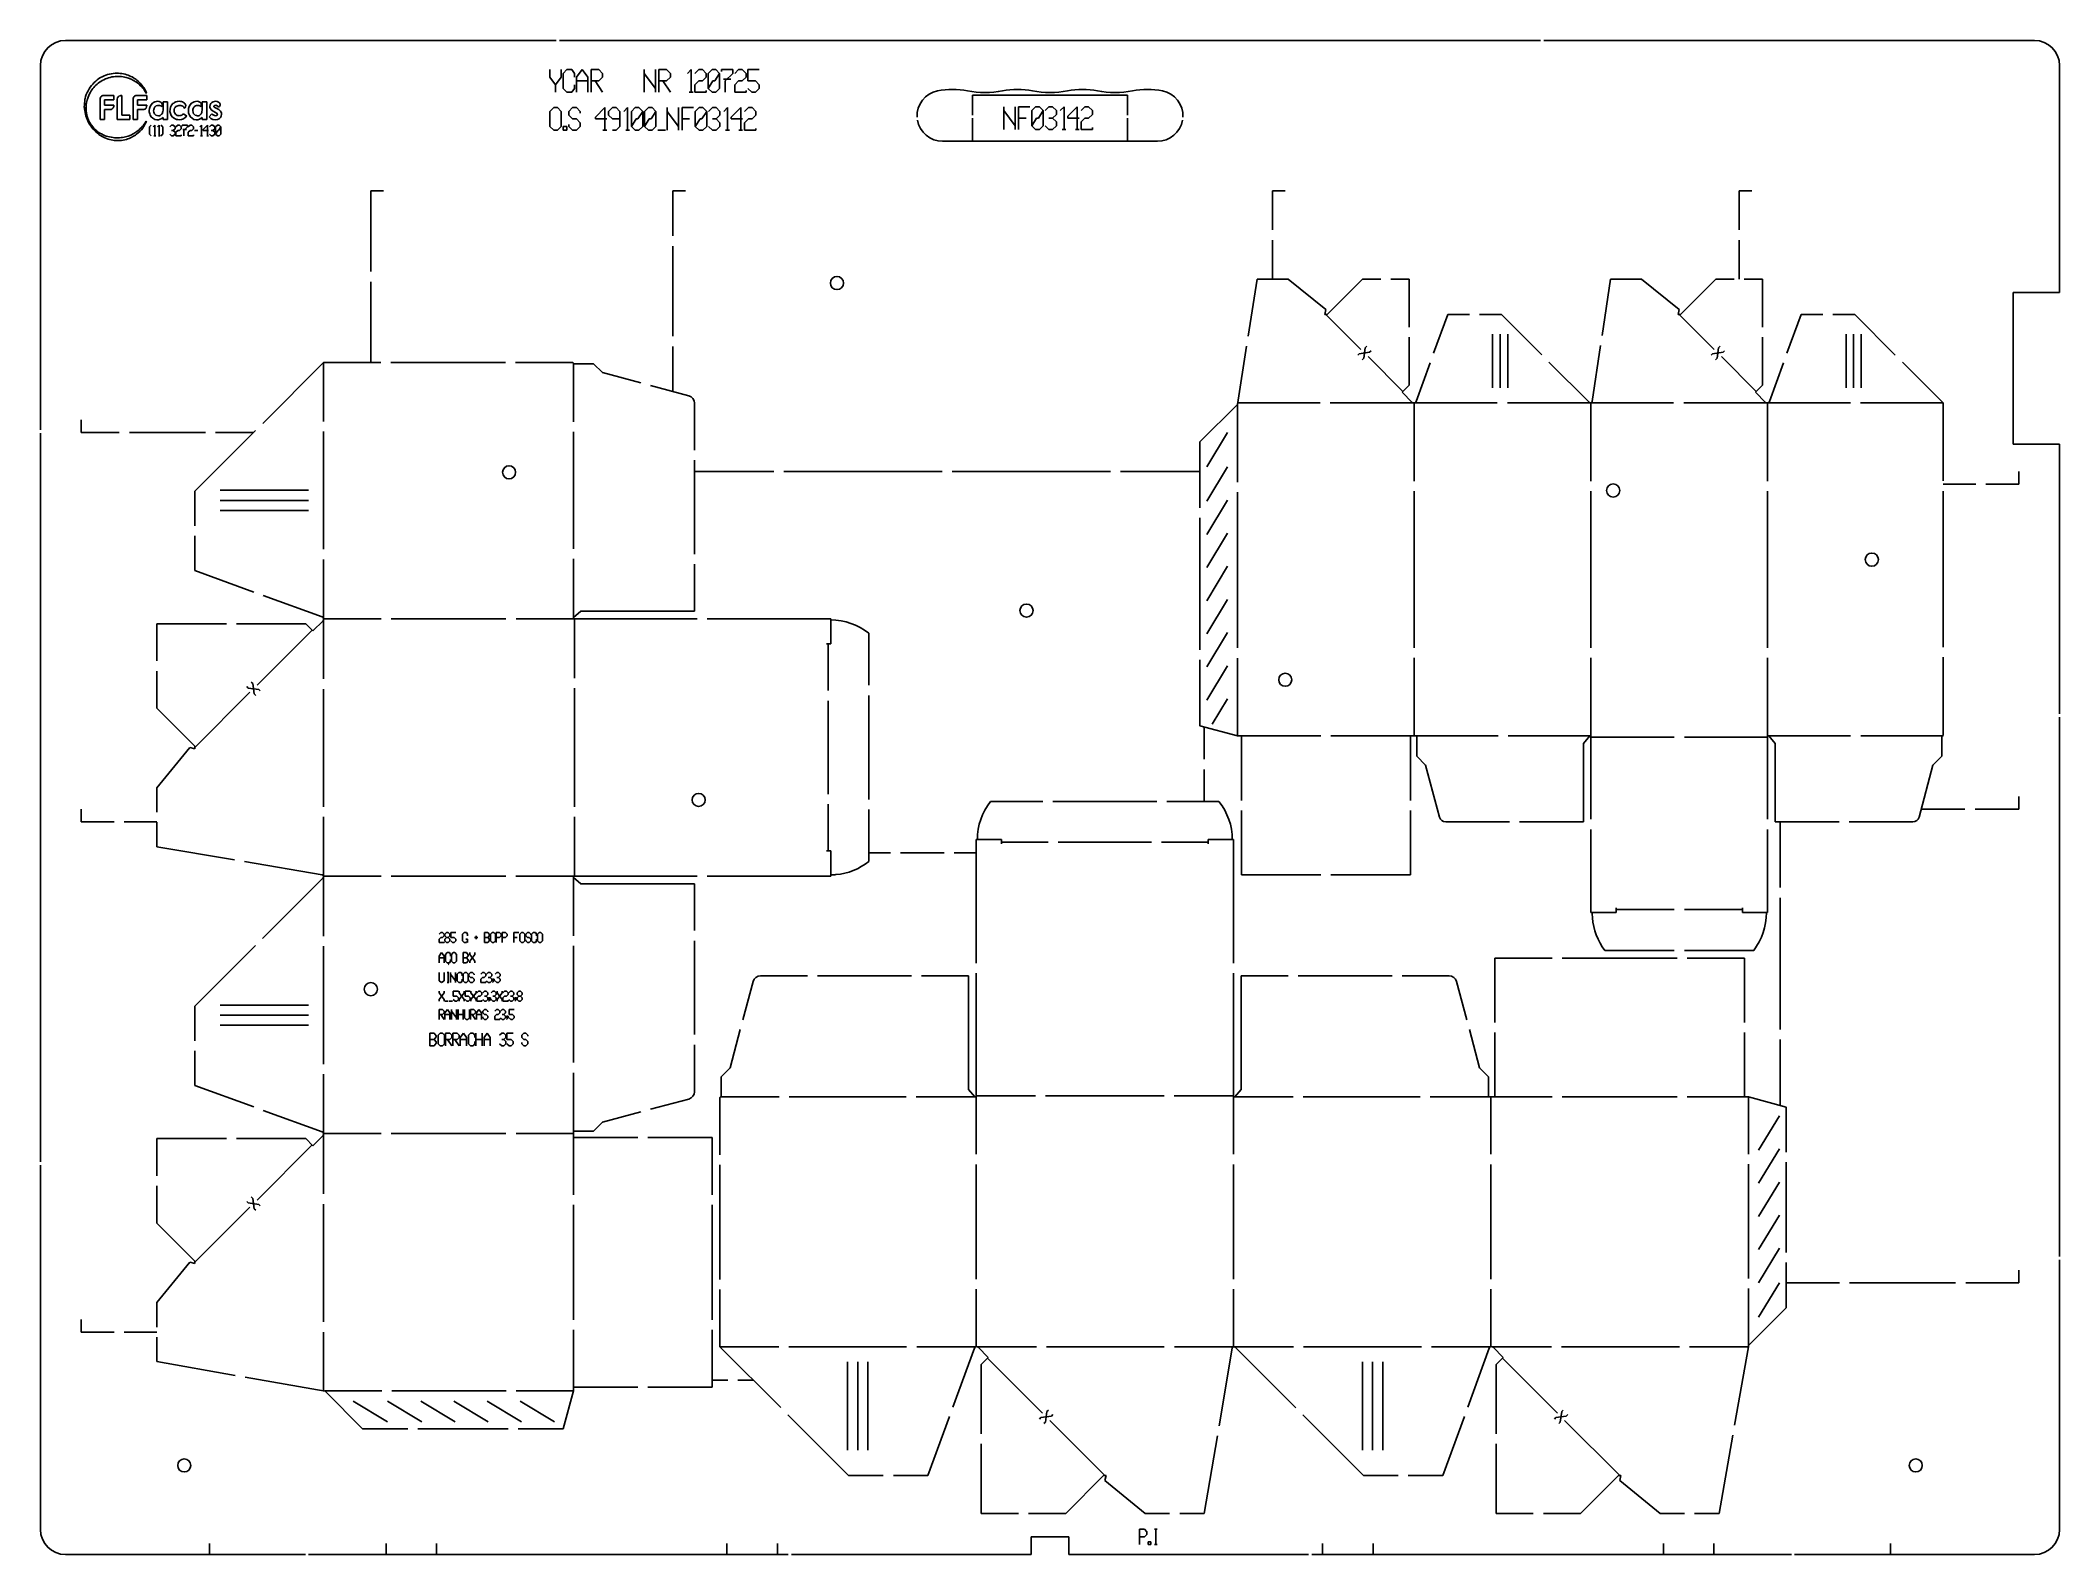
# Model space of a CAD drawing. Header units: metres. Extents: x 1293 to 2093, y 403 to 1003.
import ezdxf

# ---------------------------------------------------------------- set-up
doc = ezdxf.new("R2010")
doc.units = ezdxf.units.M

msp = doc.modelspace()

# ---------------------------------------------------------------- linework, layer by layer
at = {"layer": '-1'}
for p, q in [((1303.490737, 1003.268957), (1497.840737, 1003.268957)), ((1499.140737, 1003.268957), (1887.840737, 1003.268957)), ((1889.140737, 1003.268957), (2083.490737, 1003.268957)), ((1293.490737, 848.918957), (1293.490737, 993.268957)), ((2093.490737, 993.268957), (2093.490737, 903.306622)), ((1495.3721, 991.699286), (1495.3721, 988.696845)), ((1495.3721, 988.696845), (1497.620269, 985.701727)), ((1497.620269, 985.701727), (1499.868438, 988.696845)), ((1497.620269, 985.701727), (1497.620269, 982.699286)), ((1499.868438, 988.696845), (1499.868438, 991.699286)), ((1500.62271, 990.198066), (1502.123931, 991.699286)), ((1500.62271, 984.200507), (1500.62271, 990.198066)), ((1502.123931, 982.699286), (1500.62271, 984.200507)), ((1502.123931, 991.699286), (1504.071856, 991.699286)), ((1504.071856, 991.699286), (1505.119049, 990.198066)), ((1505.119049, 984.200507), (1504.071856, 982.699286)), ((1505.119049, 990.198066), (1505.119049, 988.711492)), ((1505.119049, 985.701727), (1505.119049, 984.200507)), ((1505.873321, 988.696845), (1508.12149, 991.699286)), ((1505.873321, 982.699286), (1505.873321, 988.696845)), ((1505.873321, 987.195625), (1510.369659, 987.195625)), ((1508.12149, 991.699286), (1510.369659, 988.696845)), ((1510.369659, 988.696845), (1510.369659, 982.699286)), ((1511.72442, 991.699286), (1514.726861, 991.699286)), ((1511.72442, 982.699286), (1511.72442, 991.699286)), ((1514.726861, 987.195625), (1511.72442, 987.195625)), ((1513.22564, 987.195625), (1516.220758, 982.699286)), ((1514.726861, 991.699286), (1516.220758, 990.198066)), ((1516.220758, 988.696845), (1514.726861, 987.195625)), ((1516.220758, 990.198066), (1516.220758, 988.696845)), ((1532.726862, 991.699286), (1532.726862, 982.699286)), ((1537.223201, 984.200507), (1532.726862, 990.198066)), ((1537.223201, 982.699286), (1537.223201, 991.699286)), ((1538.577961, 991.699286), (1541.580402, 991.699286)), ((1538.577961, 982.699286), (1538.577961, 991.699286)), ((1541.580402, 987.195625), (1538.577961, 987.195625)), ((1540.079182, 987.195625), (1543.0743, 982.699286)), ((1541.580402, 991.699286), (1543.0743, 990.198066)), ((1543.0743, 988.696845), (1541.580402, 987.195625)), ((1543.0743, 990.198066), (1543.0743, 988.696845)), ((1549.826131, 990.198066), (1551.327352, 991.699286)), ((1551.327352, 991.699286), (1551.327352, 982.699286)), ((1552.828572, 990.198066), (1554.329793, 991.699286)), ((1554.329793, 987.195625), (1552.828572, 985.701727)), ((1552.828572, 985.701727), (1552.828572, 982.699286)), ((1554.329793, 991.699286), (1555.831013, 991.699286)), ((1555.831013, 987.195625), (1554.329793, 987.195625)), ((1555.831013, 991.699286), (1557.324911, 990.198066)), ((1557.324911, 988.696845), (1555.831013, 987.195625)), ((1557.324911, 990.198066), (1557.324911, 988.696845)), ((1558.079183, 990.198066), (1559.580403, 991.699286)), ((1558.079183, 984.200507), (1558.079183, 990.198066)), ((1559.953878, 987.195625), (1558.079183, 984.200507)), ((1559.580403, 982.699286), (1558.079183, 984.200507)), ((1559.580403, 991.699286), (1561.081624, 991.699286)), ((1560.700827, 987.195625), (1559.953878, 987.195625)), ((1562.575521, 990.198066), (1560.700827, 987.195625)), ((1561.081624, 991.699286), (1562.575521, 990.198066)), ((1562.575521, 984.200507), (1561.081624, 982.699286)), ((1562.575521, 990.198066), (1562.575521, 984.200507)), ((1567.826132, 991.699286), (1563.329793, 991.699286)), ((1563.329793, 991.699286), (1563.329793, 990.945015)), ((1564.076742, 987.949897), (1567.079183, 987.949897)), ((1567.826132, 990.198066), (1564.831014, 987.195625)), ((1564.831014, 987.195625), (1564.831014, 982.699286)), ((1567.826132, 991.699286), (1567.826132, 990.198066)), ((1568.580404, 990.198066), (1570.081624, 991.699286)), ((1570.081624, 987.195625), (1568.580404, 985.701727)), ((1568.580404, 985.701727), (1568.580404, 982.699286)), ((1570.081624, 991.699286), (1571.582845, 991.699286)), ((1571.582845, 987.195625), (1570.081624, 987.195625)), ((1571.582845, 991.699286), (1573.076742, 990.198066)), ((1573.076742, 988.696845), (1571.582845, 987.195625)), ((1573.076742, 990.198066), (1573.076742, 988.696845)), ((1578.327353, 991.699286), (1573.831014, 991.699286)), ((1573.831014, 991.699286), (1573.831014, 987.195625)), ((1573.831014, 987.195625), (1576.833455, 987.195625)), ((1575.332235, 982.699286), (1573.831014, 984.200507)), ((1576.833455, 987.195625), (1578.327353, 985.701727)), ((1578.327353, 984.200507), (1576.833455, 982.699286)), ((1578.327353, 985.701727), (1578.327353, 984.200507)), ((1310.901636, 976.970453), (1310.911318, 977.775107)), ((1310.911318, 977.775107), (1310.913739, 978.176929)), ((1310.913739, 978.176929), (1311.054941, 979.431818)), ((1311.161175, 979.961591), (1311.223578, 980.245953)), ((1311.654851, 977.737991), (1311.582233, 976.936968)), ((1311.690354, 978.138603), (1311.654851, 977.737991)), ((1311.764384, 978.515816), (1311.690354, 978.138603)), ((1311.910831, 979.266208), (1311.764384, 978.515816)), ((1317.149715, 971.948599), (1317.149715, 979.828921)), ((1318.652111, 981.426932), (1322.606594, 981.426932)), ((1322.606594, 979.653022), (1318.936938, 979.653022)), ((1318.936938, 979.653022), (1318.936938, 977.553741)), ((1318.936938, 977.553741), (1322.606594, 977.553741)), ((1322.606594, 981.426932), (1322.606594, 979.653022)), ((1323.947032, 971.948639), (1323.947032, 980.005061)), ((1325.735465, 981.426972), (1325.735465, 973.667681)), ((1330.203462, 971.948599), (1330.203462, 979.828921)), ((1331.705859, 981.426932), (1335.660342, 981.426932)), ((1335.660342, 979.653022), (1331.990685, 979.653022)), ((1331.990685, 979.653022), (1331.990685, 977.553741)), ((1331.990685, 977.553741), (1335.660342, 977.553741)), ((1335.463243, 982.353302), (1335.057789, 983.005054)), ((1335.264551, 983.12084), (1335.575398, 982.407363)), ((1335.575398, 982.407363), (1335.463243, 982.353302)), ((1335.660342, 981.426932), (1335.660342, 979.653022)), ((1342.105681, 978.962117), (1343.866681, 978.962117)), ((1342.105681, 976.078354), (1342.105681, 978.962117)), ((1343.866681, 978.962117), (1343.866681, 971.948578)), ((1357.624182, 978.962117), (1359.385182, 978.962117)), ((1357.624182, 976.078354), (1357.624182, 978.962117)), ((1359.385182, 978.962117), (1359.385182, 971.948578)), ((1495.3721, 975.135387), (1496.87332, 976.636608)), ((1496.87332, 976.636608), (1498.374541, 976.636608)), ((1498.374541, 976.636608), (1499.868438, 975.135387)), ((1504.071856, 982.699286), (1502.123931, 982.699286)), ((1502.87088, 975.135387), (1504.3721, 976.636608)), ((1504.3721, 976.636608), (1505.873321, 976.636608)), ((1505.873321, 976.636608), (1507.367218, 975.135387)), ((1517.121491, 976.636608), (1513.372101, 972.887218)), ((1517.121491, 967.636608), (1517.121491, 976.636608)), ((1520.116609, 976.636608), (1518.622711, 975.135387)), ((1521.61783, 976.636608), (1520.116609, 976.636608)), ((1523.11905, 975.135387), (1521.61783, 976.636608)), ((1524.620271, 975.135387), (1526.121491, 976.636608)), ((1526.121491, 976.636608), (1526.121491, 967.636608)), ((1527.622712, 975.135387), (1529.123932, 976.636608)), ((1529.123932, 976.636608), (1530.625153, 976.636608)), ((1530.625153, 976.636608), (1532.11905, 975.135387)), ((1532.873322, 975.135387), (1534.374543, 976.636608)), ((1534.374543, 976.636608), (1535.875763, 976.636608)), ((1535.875763, 976.636608), (1537.369661, 975.135387)), ((1541.873323, 976.636608), (1541.873323, 967.636608)), ((1546.369661, 967.636608), (1546.369661, 976.636608)), ((1547.724421, 976.636608), (1552.22076, 976.636608)), ((1547.724421, 967.636608), (1547.724421, 976.636608)), ((1550.580403, 982.699286), (1552.081624, 982.699286)), ((1552.828572, 982.699286), (1557.324911, 982.699286)), ((1552.975032, 975.135387), (1554.476252, 976.636608)), ((1554.476252, 976.636608), (1555.977473, 976.636608)), ((1555.977473, 976.636608), (1557.471371, 975.135387)), ((1557.324911, 982.699286), (1557.324911, 983.446235)), ((1558.225642, 975.135387), (1559.726863, 976.636608)), ((1561.081624, 982.699286), (1559.580403, 982.699286)), ((1559.726863, 976.636608), (1561.228084, 976.636608)), ((1561.228084, 976.636608), (1562.721981, 975.135387)), ((1564.223202, 975.135387), (1565.724422, 976.636608)), ((1565.724422, 976.636608), (1565.724422, 967.636608)), ((1570.975033, 976.636608), (1567.225643, 972.887218)), ((1568.580404, 982.699286), (1573.076742, 982.699286)), ((1570.975033, 967.636608), (1570.975033, 976.636608)), ((1572.476253, 975.135387), (1573.977474, 976.636608)), ((1573.076742, 982.699286), (1573.076742, 983.446235)), ((1573.977474, 976.636608), (1575.478694, 976.636608)), ((1576.833455, 982.699286), (1575.332235, 982.699286)), ((1575.478694, 976.636608), (1576.972592, 975.135387)), ((1662.790737, 981.618957), (1662.790737, 973.66501)), ((1724.190737, 981.618957), (1662.790737, 981.618957)), ((1675.190493, 976.943957), (1675.190493, 967.943957)), ((1679.686831, 967.943957), (1679.686831, 976.943957)), ((1681.041591, 976.943957), (1685.537929, 976.943957)), ((1681.041591, 967.943957), (1681.041591, 976.943957)), ((1686.292201, 975.442737), (1687.793422, 976.943957)), ((1687.793422, 976.943957), (1689.294642, 976.943957)), ((1689.294642, 976.943957), (1690.788539, 975.442737)), ((1691.542811, 975.442737), (1693.044032, 976.943957)), ((1693.044032, 976.943957), (1694.545252, 976.943957)), ((1694.545252, 976.943957), (1696.039149, 975.442737)), ((1697.54037, 975.442737), (1699.04159, 976.943957)), ((1699.04159, 976.943957), (1699.04159, 967.943957)), ((1704.2922, 976.943957), (1700.542811, 973.194568)), ((1704.2922, 967.943957), (1704.2922, 976.943957)), ((1705.793421, 975.442737), (1707.294641, 976.943957)), ((1707.294641, 976.943957), (1708.795862, 976.943957)), ((1708.795862, 976.943957), (1710.289759, 975.442737)), ((1724.190737, 981.618957), (1724.190737, 973.66501)), ((1318.936938, 971.948599), (1317.149715, 971.948599)), ((1321.102987, 975.820982), (1318.936938, 975.820982)), ((1318.936938, 975.820982), (1318.936938, 971.948599)), ((1328.984943, 971.948639), (1323.947032, 971.948639)), ((1325.735465, 973.667681), (1328.984943, 973.667681)), ((1328.984943, 973.667681), (1328.984943, 971.948639)), ((1331.990685, 971.948599), (1330.203462, 971.948599)), ((1334.156735, 975.820982), (1331.990685, 975.820982)), ((1331.990685, 975.820982), (1331.990685, 971.948599)), ((1334.961973, 970.556622), (1335.383766, 971.203532)), ((1335.493299, 971.144026), (1335.179829, 970.436802)), ((1335.383766, 971.203532), (1335.493299, 971.144026)), ((1337.431513, 969.647477), (1336.73311, 968.949074)), ((1336.73311, 968.949074), (1336.73311, 966.158869)), ((1338.126509, 968.949074), (1338.824912, 969.647477)), ((1338.824912, 969.647477), (1338.824912, 965.460466)), ((1339.870813, 968.949074), (1340.569216, 969.647477)), ((1340.569216, 969.647477), (1340.569216, 965.460466)), ((1341.966022, 968.949074), (1341.267619, 969.647477)), ((1341.966022, 966.158869), (1341.966022, 968.949074)), ((1342.105681, 971.948578), (1342.105681, 972.72015)), ((1343.866681, 971.948578), (1342.105681, 971.948578)), ((1344.756228, 968.949074), (1345.454631, 969.647477)), ((1345.454631, 969.647477), (1346.153034, 969.647477)), ((1346.153034, 969.647477), (1346.84803, 968.949074)), ((1346.84803, 968.250671), (1346.153034, 967.552268)), ((1346.84803, 968.949074), (1346.84803, 968.250671)), ((1347.198935, 968.949074), (1347.897338, 969.647477)), ((1347.897338, 969.647477), (1348.595741, 969.647477)), ((1348.595741, 969.647477), (1349.290737, 968.949074)), ((1349.290737, 968.250671), (1348.595741, 967.552268)), ((1349.290737, 968.949074), (1349.290737, 968.250671)), ((1351.733444, 969.647477), (1349.641642, 969.647477)), ((1349.641642, 969.647477), (1349.641642, 969.296572)), ((1350.164241, 974.223072), (1351.450194, 973.289117)), ((1351.733444, 968.949074), (1350.340045, 967.552268)), ((1351.733444, 969.647477), (1351.733444, 968.949074)), ((1352.084349, 968.949074), (1352.782752, 969.647477)), ((1352.782752, 969.647477), (1353.481155, 969.647477)), ((1353.481155, 969.647477), (1354.176152, 968.949074)), ((1354.176152, 968.250671), (1353.481155, 967.552268)), ((1354.176152, 968.949074), (1354.176152, 968.250671)), ((1356.618859, 968.949074), (1357.317262, 969.647477)), ((1357.317262, 969.647477), (1357.317262, 965.460466)), ((1357.624182, 971.948578), (1357.624182, 972.72015)), ((1359.385182, 971.948578), (1357.624182, 971.948578)), ((1359.759969, 969.647477), (1358.015665, 967.903173)), ((1359.759969, 965.460466), (1359.759969, 969.647477)), ((1360.332773, 973.018028), (1361.417412, 974.181941)), ((1360.458372, 968.949074), (1361.156775, 969.647477)), ((1361.156775, 969.647477), (1361.855178, 969.647477)), ((1361.855178, 969.647477), (1362.550175, 968.949074)), ((1362.550175, 968.250671), (1361.855178, 967.552268)), ((1362.550175, 968.949074), (1362.550175, 968.250671)), ((1362.901079, 968.949074), (1363.599482, 969.647477)), ((1362.901079, 966.158869), (1362.901079, 968.949074)), ((1363.599482, 969.647477), (1364.297886, 969.647477)), ((1364.992882, 968.949074), (1364.12073, 967.552268)), ((1364.297886, 969.647477), (1364.992882, 968.949074)), ((1364.992882, 968.949074), (1364.992882, 966.158869)), ((1495.3721, 969.137828), (1495.3721, 975.135387)), ((1496.87332, 967.636608), (1495.3721, 969.137828)), ((1499.868438, 969.137828), (1498.374541, 967.636608)), ((1499.868438, 975.135387), (1499.868438, 969.137828)), ((1500.62271, 969.137828), (1502.123931, 969.137828)), ((1500.62271, 967.636608), (1500.62271, 969.137828)), ((1502.123931, 969.137828), (1502.123931, 967.636608)), ((1502.87088, 973.634167), (1502.87088, 975.135387)), ((1504.3721, 972.132946), (1502.87088, 973.634167)), ((1502.87088, 969.884777), (1502.87088, 969.137828)), ((1502.87088, 969.137828), (1504.3721, 967.636608)), ((1505.873321, 972.132946), (1504.3721, 972.132946)), ((1507.367218, 970.639049), (1505.873321, 972.132946)), ((1505.873321, 967.636608), (1507.367218, 969.137828)), ((1507.367218, 975.135387), (1507.367218, 974.388439)), ((1507.367218, 969.137828), (1507.367218, 970.639049)), ((1513.372101, 972.887218), (1513.372101, 972.132946)), ((1513.372101, 972.132946), (1517.868439, 972.132946)), ((1518.622711, 975.135387), (1518.622711, 973.634167)), ((1518.622711, 973.634167), (1520.116609, 972.140269)), ((1520.116609, 972.140269), (1523.11905, 972.140269)), ((1521.61783, 967.636608), (1523.11905, 969.137828)), ((1523.11905, 969.137828), (1523.11905, 975.135387)), ((1527.622712, 969.137828), (1527.622712, 975.135387)), ((1529.497407, 972.132946), (1527.622712, 969.137828)), ((1529.123932, 967.636608), (1527.622712, 969.137828)), ((1530.244356, 972.132946), (1529.497407, 972.132946)), ((1532.11905, 975.135387), (1530.244356, 972.132946)), ((1532.11905, 969.137828), (1530.625153, 967.636608)), ((1532.11905, 975.135387), (1532.11905, 969.137828)), ((1532.873322, 969.137828), (1532.873322, 975.135387)), ((1534.748017, 972.132946), (1532.873322, 969.137828)), ((1534.374543, 967.636608), (1532.873322, 969.137828)), ((1535.494966, 972.132946), (1534.748017, 972.132946)), ((1537.369661, 975.135387), (1535.494966, 972.132946)), ((1537.369661, 969.137828), (1535.875763, 967.636608)), ((1537.369661, 975.135387), (1537.369661, 969.137828)), ((1546.369661, 969.137828), (1541.873323, 975.135387)), ((1547.724421, 972.132946), (1550.726862, 972.132946)), ((1552.975032, 969.137828), (1552.975032, 975.135387)), ((1554.849727, 972.132946), (1552.975032, 969.137828)), ((1554.476252, 967.636608), (1552.975032, 969.137828)), ((1555.596676, 972.132946), (1554.849727, 972.132946)), ((1557.471371, 975.135387), (1555.596676, 972.132946)), ((1557.471371, 969.137828), (1555.977473, 967.636608)), ((1557.471371, 975.135387), (1557.471371, 969.137828)), ((1559.726863, 967.636608), (1558.225642, 969.137828)), ((1559.726863, 972.132946), (1561.228084, 972.132946)), ((1562.721981, 973.634167), (1561.228084, 972.132946)), ((1561.228084, 972.132946), (1562.721981, 970.639049)), ((1562.721981, 969.137828), (1561.228084, 967.636608)), ((1562.721981, 975.135387), (1562.721981, 973.634167)), ((1562.721981, 970.639049), (1562.721981, 969.137828)), ((1567.225643, 972.887218), (1567.225643, 972.132946)), ((1567.225643, 972.132946), (1571.721981, 972.132946)), ((1573.977474, 972.132946), (1572.476253, 970.639049)), ((1572.476253, 970.639049), (1572.476253, 967.636608)), ((1575.478694, 972.132946), (1573.977474, 972.132946)), ((1576.972592, 973.634167), (1575.478694, 972.132946)), ((1576.972592, 975.135387), (1576.972592, 973.634167)), ((1576.972592, 967.636608), (1576.972592, 968.383556)), ((1662.790737, 972.46501), (1662.790737, 963.268957)), ((1679.686831, 969.445178), (1675.190493, 975.442737)), ((1681.041591, 972.440296), (1684.044032, 972.440296)), ((1686.292201, 969.445178), (1686.292201, 975.442737)), ((1688.166896, 972.440296), (1686.292201, 969.445178)), ((1687.793422, 967.943957), (1686.292201, 969.445178)), ((1688.913845, 972.440296), (1688.166896, 972.440296)), ((1690.788539, 975.442737), (1688.913845, 972.440296)), ((1690.788539, 969.445178), (1689.294642, 967.943957)), ((1690.788539, 975.442737), (1690.788539, 969.445178)), ((1693.044032, 967.943957), (1691.542811, 969.445178)), ((1693.044032, 972.440296), (1694.545252, 972.440296)), ((1696.039149, 973.941516), (1694.545252, 972.440296)), ((1694.545252, 972.440296), (1696.039149, 970.946398)), ((1696.039149, 969.445178), (1694.545252, 967.943957)), ((1696.039149, 975.442737), (1696.039149, 973.941516)), ((1696.039149, 970.946398), (1696.039149, 969.445178)), ((1700.542811, 973.194568), (1700.542811, 972.440296)), ((1700.542811, 972.440296), (1705.039149, 972.440296)), ((1707.294641, 972.440296), (1705.793421, 970.946398)), ((1705.793421, 970.946398), (1705.793421, 967.943957)), ((1708.795862, 972.440296), (1707.294641, 972.440296)), ((1710.289759, 973.941516), (1708.795862, 972.440296)), ((1710.289759, 975.442737), (1710.289759, 973.941516)), ((1710.289759, 967.943957), (1710.289759, 968.690906)), ((1724.190737, 972.46501), (1724.190737, 963.268957)), ((1323.307167, 964.684074), (1323.643365, 964.668469)), ((1323.922745, 963.539452), (1323.587086, 963.557405)), ((1323.643365, 964.668469), (1323.977411, 964.65334)), ((1324.150622, 964.657719), (1324.268893, 964.662417)), ((1324.268893, 964.662417), (1324.897447, 964.680774)), ((1324.976924, 963.572332), (1324.293705, 963.543487)), ((1336.73311, 966.158869), (1337.431513, 965.460466)), ((1338.477414, 965.460466), (1339.175817, 965.460466)), ((1340.221718, 965.460466), (1340.920121, 965.460466)), ((1341.267619, 965.460466), (1341.966022, 966.158869)), ((1345.454631, 965.460466), (1344.756228, 966.158869)), ((1345.454631, 967.552268), (1346.153034, 967.552268)), ((1346.153034, 965.460466), (1345.454631, 965.460466)), ((1346.153034, 967.552268), (1346.84803, 966.857272)), ((1346.84803, 966.158869), (1346.153034, 965.460466)), ((1346.84803, 966.857272), (1346.84803, 966.158869)), ((1347.897338, 967.552268), (1347.198935, 966.857272)), ((1347.198935, 966.857272), (1347.198935, 965.460466)), ((1347.198935, 965.460466), (1349.290737, 965.460466)), ((1348.595741, 967.552268), (1347.897338, 967.552268)), ((1349.290737, 965.460466), (1349.290737, 965.807964)), ((1349.98914, 967.903173), (1351.385946, 967.903173)), ((1350.340045, 967.552268), (1350.340045, 965.460466)), ((1352.782752, 967.552268), (1352.084349, 966.857272)), ((1352.084349, 966.857272), (1352.084349, 965.460466)), ((1352.084349, 965.460466), (1354.176152, 965.460466)), ((1353.481155, 967.552268), (1352.782752, 967.552268)), ((1354.176152, 965.460466), (1354.176152, 965.807964)), ((1354.527057, 967.552268), (1355.923863, 967.552268)), ((1356.969764, 965.460466), (1357.668167, 965.460466)), ((1358.015665, 967.903173), (1358.015665, 967.552268)), ((1358.015665, 967.552268), (1360.107467, 967.552268)), ((1359.412471, 965.460466), (1360.107467, 965.460466)), ((1361.156775, 965.460466), (1360.458372, 966.158869)), ((1361.156775, 967.552268), (1361.855178, 967.552268)), ((1361.855178, 965.460466), (1361.156775, 965.460466)), ((1361.855178, 967.552268), (1362.550175, 966.857272)), ((1362.550175, 966.158869), (1361.855178, 965.460466)), ((1362.550175, 966.857272), (1362.550175, 966.158869)), ((1363.773232, 967.552268), (1362.901079, 966.158869)), ((1363.599482, 965.460466), (1362.901079, 966.158869)), ((1364.297886, 965.460466), (1363.599482, 965.460466)), ((1364.12073, 967.552268), (1363.773232, 967.552268)), ((1364.992882, 966.158869), (1364.297886, 965.460466)), ((1498.374541, 967.636608), (1496.87332, 967.636608)), ((1502.123931, 967.636608), (1500.62271, 967.636608)), ((1504.3721, 967.636608), (1505.873321, 967.636608)), ((1516.374542, 967.636608), (1517.868439, 967.636608)), ((1520.116609, 967.636608), (1521.61783, 967.636608)), ((1525.374542, 967.636608), (1526.875763, 967.636608)), ((1530.625153, 967.636608), (1529.123932, 967.636608)), ((1535.875763, 967.636608), (1534.374543, 967.636608)), ((1538.123933, 967.636608), (1541.126374, 967.636608)), ((1555.977473, 967.636608), (1554.476252, 967.636608)), ((1561.228084, 967.636608), (1559.726863, 967.636608)), ((1564.977474, 967.636608), (1566.478694, 967.636608)), ((1570.228084, 967.636608), (1571.721981, 967.636608)), ((1572.476253, 967.636608), (1576.972592, 967.636608)), ((1736.045193, 963.268957), (1650.936282, 963.268957)), ((1689.294642, 967.943957), (1687.793422, 967.943957)), ((1694.545252, 967.943957), (1693.044032, 967.943957)), ((1698.294642, 967.943957), (1699.795862, 967.943957)), ((1703.545252, 967.943957), (1705.039149, 967.943957)), ((1705.793421, 967.943957), (1710.289759, 967.943957)), ((1429.390737, 943.643252), (1424.390737, 943.643252)), ((1424.390737, 943.643252), (1424.390737, 911.627167)), ((1549.035197, 943.643252), (1544.035197, 943.643252)), ((1544.035197, 943.643252), (1544.035197, 925.768246)), ((1786.697107, 943.643252), (1781.697107, 943.643252)), ((1781.697107, 943.643252), (1781.697107, 928.143252)), ((1971.566582, 943.643252), (1966.566582, 943.643252)), ((1966.566582, 943.643252), (1966.566582, 928.143252)), ((1544.035197, 921.768246), (1544.035197, 886.018235)), ((1781.697107, 924.143252), (1781.697107, 908.643252)), ((1966.566582, 924.143252), (1966.566582, 908.643252)), ((1424.390737, 907.627167), (1424.390737, 875.611082)), ((1775.577506, 908.643252), (1772.01, 886.118619)), ((1787.816708, 908.643252), (1775.577506, 908.643252)), ((1802.816765, 896.643231), (1787.816708, 908.643252)), ((1817.31668, 908.643252), (1803.316659, 894.643231)), ((1824.566721, 908.643252), (1817.31668, 908.643252)), ((1835.816762, 908.643252), (1828.566721, 908.643252)), ((1835.816762, 908.643252), (1835.816762, 889.643256)), ((1915.577367, 908.643252), (1912.213381, 886.360302)), ((1915.577367, 908.643252), (1927.816569, 908.643252)), ((1927.816569, 908.643252), (1942.816626, 896.643231)), ((1957.316541, 908.643252), (1943.31652, 894.643231)), ((1964.566582, 908.643252), (1957.316541, 908.643252)), ((1975.816623, 908.643252), (1968.566582, 908.643252)), ((1975.816623, 889.643256), (1975.816623, 908.643252)), ((1802.316659, 894.643231), (1802.816765, 896.643231)), ((1942.816626, 896.643231), (1942.31652, 894.643231)), ((2075.140737, 903.306622), (2075.140737, 843.306622)), ((2075.140737, 903.306622), (2093.490737, 903.306622)), ((1803.316659, 894.643231), (1802.316659, 894.643231)), ((1816.652464, 880.807496), (1802.816624, 894.643337)), ((1851.055492, 894.643266), (1845.466929, 879.28861)), ((1859.686041, 894.643309), (1851.055492, 894.643266)), ((1872.316589, 894.643372), (1863.686041, 894.643329)), ((1888.338032, 878.621929), (1872.316589, 894.643372)), ((1943.31652, 894.643231), (1942.31652, 894.643231)), ((1956.652325, 880.807496), (1942.816485, 894.643337)), ((1991.055353, 894.643266), (1985.46679, 879.28861)), ((1999.685972, 894.643252), (1991.055353, 894.643266)), ((2012.316592, 894.643231), (2003.685972, 894.643245)), ((2028.402453, 878.55737), (2012.316592, 894.643231)), ((1544.035197, 882.018235), (1544.035197, 864.143229)), ((1771.38427, 882.167864), (1767.722691, 859.049272)), ((1817.771532, 877.332474), (1818.361824, 881.454092)), ((1818.361824, 881.454092), (1818.951544, 882.043812)), ((1820.127487, 879.688429), (1820.717207, 880.278149)), ((1835.816762, 885.643256), (1835.816762, 866.643259)), ((1868.86731, 865.643231), (1868.86731, 886.888846)), ((1871.86731, 865.643231), (1871.86731, 886.888846)), ((1874.86731, 865.643231), (1874.86731, 886.888846)), ((1911.61628, 882.405119), (1908.252294, 860.122168)), ((1957.771393, 877.332474), (1958.361685, 881.454092)), ((1958.361685, 881.454092), (1958.951405, 882.043812)), ((1960.127348, 879.688429), (1960.717068, 880.278149)), ((1975.816623, 866.643259), (1975.816623, 885.643256)), ((2008.867171, 865.643231), (2008.867171, 886.888846)), ((2011.867171, 865.643231), (2011.867171, 886.888846)), ((2014.867171, 865.643231), (2014.867171, 886.888846)), ((1405.664772, 875.611082), (1381.579022, 851.525332)), ((1405.664772, 875.611082), (1405.664794, 852.285121)), ((1428.3523, 875.611082), (1405.664772, 875.611082)), ((1477.727356, 875.611082), (1432.3523, 875.611082)), ((1504.414884, 875.611082), (1481.727356, 875.611082)), ((1504.914805, 875.11116), (1504.414884, 875.611082)), ((1504.664862, 852.173601), (1504.664862, 875.361103)), ((1512.664804, 875.11116), (1504.914805, 875.11116)), ((1516.164712, 871.611252), (1512.664804, 875.11116)), ((1815.416149, 878.508417), (1816.005869, 879.098137)), ((1816.005869, 879.098137), (1820.127487, 879.688429)), ((1817.181812, 876.742754), (1817.771532, 877.332474)), ((1833.316732, 864.143229), (1819.480891, 877.979069)), ((1844.098864, 875.529833), (1838.510301, 860.175176)), ((1907.187902, 859.772059), (1891.166459, 875.793502)), ((1955.41601, 878.508417), (1956.00573, 879.098137)), ((1956.00573, 879.098137), (1960.127348, 879.688429)), ((1957.181673, 876.742754), (1957.771393, 877.332474)), ((1973.316593, 864.143229), (1959.480752, 877.979069)), ((1984.098725, 875.529833), (1978.510162, 860.175176)), ((2047.316741, 859.643081), (2031.23088, 875.728943)), ((1531.371157, 867.536616), (1516.164712, 871.611252)), ((1550.441301, 862.426684), (1535.234855, 866.50132)), ((1835.816903, 866.6434), (1832.995937, 863.822434)), ((1972.995798, 863.822434), (1975.816764, 866.6434)), ((1552.664829, 840.924462), (1552.664829, 859.52891)), ((1767.722691, 859.049272), (1752.816653, 844.143233)), ((1767.816658, 828.268371), (1767.816658, 859.14338)), ((1767.816764, 859.643231), (1800.540743, 859.643231)), ((1804.540743, 859.643231), (1837.264722, 859.643231)), ((1836.982329, 859.836394), (1832.995937, 863.822434)), ((1837.816765, 859.581966), (1837.816765, 828.597284)), ((1870.693421, 859.643231), (1838.01207, 859.643231)), ((1907.374772, 859.643231), (1874.693421, 859.643231)), ((1907.816772, 828.622949), (1907.816731, 859.616126)), ((1907.888629, 859.643231), (1940.576606, 859.643231)), ((1944.576606, 859.643231), (1977.264583, 859.643231)), ((1976.98219, 859.836394), (1972.995798, 863.822434)), ((1977.816732, 859.581986), (1977.816732, 828.597318)), ((2010.664336, 859.64316), (1978.011931, 859.643231)), ((2047.316741, 859.643081), (2014.664336, 859.643152)), ((2047.316741, 828.705616), (2047.316741, 859.643081)), ((1309.664786, 852.883029), (1309.664786, 847.883029)), ((1378.750594, 848.696904), (1354.664844, 824.611154)), ((1405.664798, 848.285121), (1405.664843, 801.633198)), ((1504.664862, 801.798596), (1504.664862, 848.173601)), ((1293.490737, 558.918957), (1293.490737, 847.618957)), ((1309.664786, 847.883029), (1324.732769, 847.883029)), ((1328.732769, 847.883029), (1358.868736, 847.883029)), ((1362.868736, 847.883029), (1377.936719, 847.883029)), ((1752.816759, 844.143269), (1752.816759, 818.023087)), ((1763.816658, 847.883029), (1755.57749, 834.254411)), ((2075.140737, 843.306622), (2093.490737, 843.306622)), ((2093.490737, 843.306622), (2093.490737, 736.447206)), ((1552.664829, 799.715565), (1552.664829, 836.924462)), ((1584.023485, 832.440102), (1552.664829, 832.440102)), ((1650.740794, 832.440102), (1588.023485, 832.440102)), ((1717.4581, 832.440102), (1654.740794, 832.440102)), ((1752.816759, 832.440102), (1721.4581, 832.440102)), ((1763.816658, 834.254411), (1755.57749, 820.625793)), ((2077.316688, 832.440102), (2077.316688, 827.440102)), ((1354.664844, 824.611154), (1354.664875, 810.892386)), ((1399.664834, 825.01667), (1364.687134, 825.01667)), ((1767.816658, 762.518355), (1767.816658, 824.268371)), ((1837.816765, 824.597284), (1837.816765, 762.627922)), ((1907.816861, 762.636594), (1907.816778, 824.622949)), ((1977.816732, 824.597318), (1977.816732, 762.62798)), ((2060.316688, 827.440102), (2047.316688, 827.440102)), ((2047.316741, 762.830684), (2047.316741, 824.705616)), ((2077.316688, 827.440102), (2064.316688, 827.440102)), ((1399.664834, 821.01667), (1364.687134, 821.01667)), ((1399.664834, 817.01667), (1364.687134, 817.01667)), ((1763.816658, 821.125793), (1755.57749, 807.497175)), ((1752.816759, 814.023087), (1752.816759, 761.782725)), ((1354.664884, 806.892386), (1354.664915, 793.173618)), ((1763.816658, 807.997175), (1755.57749, 794.368557)), ((1354.664915, 793.173618), (1378.019755, 784.673148)), ((1405.664847, 797.633198), (1405.664869, 774.307237)), ((1504.664862, 774.611094), (1504.664862, 797.798596)), ((1552.664829, 777.111116), (1552.664829, 795.715565)), ((1763.816658, 794.868557), (1755.57749, 781.239938)), ((1381.778525, 783.305067), (1405.133366, 774.804596)), ((1504.664862, 774.611094), (1507.664884, 777.111187)), ((1507.664884, 777.111187), (1552.664829, 777.111116)), ((1763.816658, 781.739938), (1755.57749, 768.11132)), ((1367.16477, 772.111148), (1339.664839, 772.111197)), ((1339.664839, 772.111197), (1339.664839, 757.36103)), ((1398.6647, 772.111091), (1371.164769, 772.11114)), ((1401.164836, 769.611202), (1379.329054, 747.77542)), ((1401.485671, 769.290482), (1398.6647, 772.111091)), ((1405.472055, 773.276867), (1401.485671, 769.290482)), ((1405.664869, 750.226407), (1405.664869, 773.558457)), ((1405.726486, 774.111094), (1428.46108, 774.111094)), ((1432.46108, 774.111094), (1477.930268, 774.111094)), ((1481.930268, 774.111094), (1504.664862, 774.111094)), ((1504.664862, 774.611094), (1504.664862, 774.111094)), ((1504.664862, 774.111094), (1553.664887, 774.111094)), ((1505.164819, 750.611117), (1505.164819, 774.111129)), ((1557.664887, 774.111094), (1606.664912, 774.111094)), ((1606.664912, 764.111255), (1606.664912, 774.111094)), ((1621.664847, 747.728631), (1621.664847, 768.346176)), ((1763.816658, 768.61132), (1755.57749, 754.982702)), ((1604.964812, 764.111255), (1606.664912, 764.111255)), ((1605.664706, 764.111079), (1605.664706, 745.611074)), ((1339.664839, 753.36103), (1339.664839, 738.610863)), ((1752.816759, 757.782725), (1752.816759, 731.662544)), ((1763.816658, 755.482702), (1755.57749, 741.854084)), ((1767.816658, 727.643346), (1767.816658, 758.518355)), ((1837.816765, 758.627922), (1837.816765, 727.643241)), ((1907.816907, 727.643417), (1907.816866, 758.636594)), ((1977.816732, 758.62798), (1977.816732, 727.643311)), ((2047.316741, 727.893219), (2047.316741, 758.830684)), ((1376.500627, 744.946993), (1354.664844, 723.11121)), ((1375.854031, 746.656352), (1375.264311, 747.246072)), ((1379.975649, 746.06606), (1375.854031, 746.656352)), ((1377.619694, 748.422015), (1377.029974, 749.011735)), ((1378.209986, 744.300397), (1377.619694, 748.422015)), ((1378.799706, 743.710677), (1378.209986, 744.300397)), ((1380.565369, 745.47634), (1379.975649, 746.06606)), ((1405.664869, 699.562309), (1405.664869, 746.226407)), ((1505.164819, 699.611092), (1505.164819, 746.611117)), ((1339.664839, 738.610863), (1354.664844, 723.61121)), ((1605.664706, 741.611074), (1605.664706, 704.611064)), ((1621.664847, 702.493542), (1621.664847, 743.728631)), ((1763.816658, 742.354084), (1757.755411, 732.328021)), ((1752.816759, 731.662544), (1767.816517, 727.643346)), ((1754.546937, 731.198941), (1754.546937, 718.409006)), ((2093.490737, 735.147206), (2093.490737, 521.428374)), ((1339.664839, 707.111284), (1352.664844, 723.11121)), ((1352.664844, 723.11121), (1354.664844, 722.61121)), ((1354.664844, 723.61121), (1354.664844, 722.61121)), ((1767.816658, 727.643346), (1769.316669, 727.643346)), ((1769.316634, 727.643523), (1769.316634, 702.143437)), ((1769.316669, 727.643346), (1800.816606, 727.643346)), ((1804.816606, 727.643346), (1836.316542, 727.643346)), ((1836.316613, 702.143154), (1836.316613, 727.643241)), ((1836.316613, 727.643241), (1838.816749, 727.643241)), ((1871.066828, 727.643324), (1838.816749, 727.643241)), ((1838.816749, 719.643299), (1838.816749, 727.643241)), ((1907.316907, 727.643417), (1875.066828, 727.643334)), ((1904.816744, 724.643254), (1907.316907, 727.643417)), ((1904.816744, 693.643259), (1904.816744, 724.643254)), ((1907.316907, 727.643417), (1907.816907, 727.643417)), ((1907.816731, 727.143249), (1940.816696, 727.143249)), ((1907.816907, 727.643417), (1907.816907, 694.643275)), ((1944.816696, 727.143249), (1977.816662, 727.143249)), ((1978.316732, 727.643311), (1977.816732, 727.643311)), ((1977.816732, 727.643311), (1977.816732, 694.643311)), ((1978.316732, 727.643311), (2010.691748, 727.643278)), ((1980.816649, 724.643254), (1978.316732, 727.643311)), ((1980.816649, 693.643259), (1980.816649, 724.643254)), ((2014.691748, 727.643274), (2047.066763, 727.643241)), ((2046.816644, 727.393121), (2047.316741, 727.893219)), ((2046.816644, 719.643299), (2046.816644, 727.393121)), ((1754.546937, 714.409006), (1754.546937, 701.619071)), ((1842.316657, 716.143391), (1838.816749, 719.643299)), ((1847.848957, 695.496222), (1842.316657, 716.143391)), ((2037.784436, 695.496222), (2043.316735, 716.143391)), ((2043.316735, 716.143391), (2046.816644, 719.643299)), ((1339.664839, 697.429986), (1339.664839, 707.111284)), ((1309.664786, 698.643259), (1309.664786, 693.643259)), ((1605.664706, 700.611064), (1605.664706, 682.111059)), ((1621.664847, 677.875997), (1621.664847, 698.493542)), ((1669.975012, 701.619071), (1690.592556, 701.619071)), ((1735.827646, 701.619071), (1694.592556, 701.619071)), ((1739.827646, 701.619071), (1760.44519, 701.619071)), ((1769.316634, 698.143437), (1769.316634, 672.643351)), ((1836.316613, 672.643068), (1836.316613, 698.143154)), ((2055.972178, 698.643259), (2038.627668, 698.643259)), ((2077.316688, 698.643259), (2059.972178, 698.643259)), ((2077.316688, 703.643259), (2077.316688, 698.643259)), ((1309.664786, 693.643259), (1322.664786, 693.643259)), ((1326.664786, 693.643259), (1339.664786, 693.643259)), ((1339.664839, 683.748689), (1339.664839, 693.429986)), ((1405.664869, 672.230259), (1405.664869, 695.562309)), ((1505.164819, 672.111079), (1505.164819, 695.611092)), ((1875.540259, 693.643259), (1850.263774, 693.643259)), ((1904.816744, 693.643259), (1879.540259, 693.643259)), ((1907.816907, 690.643275), (1907.816907, 657.643134)), ((1977.816732, 690.643311), (1977.816732, 657.64331)), ((1980.816649, 693.643259), (2006.093133, 693.643259)), ((1982.816649, 693.643259), (1982.816649, 667.542759)), ((2010.093133, 693.643259), (2035.369618, 693.643259)), ((1339.664839, 683.748689), (1370.438641, 678.521845)), ((1606.664806, 682.110989), (1604.964706, 682.110989)), ((1606.664806, 672.11115), (1606.664806, 682.110989)), ((1630.301158, 681.380245), (1621.664847, 681.380245)), ((1651.573782, 681.380245), (1634.301158, 681.380245)), ((1664.210094, 681.380245), (1655.573782, 681.380245)), ((1674.209932, 686.619136), (1664.210094, 686.619136)), ((1664.210094, 686.619136), (1664.210094, 637.619111)), ((1674.209932, 684.919036), (1674.209932, 686.619136)), ((1674.210109, 685.61893), (1692.710114, 685.61893)), ((1696.710114, 685.61893), (1733.710123, 685.61893)), ((1737.710123, 685.61893), (1756.210128, 685.61893)), ((1756.210199, 686.61903), (1756.210199, 684.91893)), ((1766.210038, 686.61903), (1756.210199, 686.61903)), ((1766.210038, 637.619005), (1766.210038, 686.61903)), ((1374.382164, 677.852049), (1405.155965, 672.625205)), ((1428.44513, 672.111096), (1405.705255, 672.111079)), ((1477.924881, 672.111131), (1432.44513, 672.111098)), ((1504.664756, 672.11115), (1481.924881, 672.111134)), ((1504.664756, 671.61115), (1504.664756, 672.11115)), ((1553.664781, 672.11115), (1504.664756, 672.11115)), ((1606.664806, 672.11115), (1557.664781, 672.11115)), ((1769.316634, 672.643351), (1800.816588, 672.643351)), ((1804.816588, 672.643351), (1836.316542, 672.643351)), ((1405.5241, 671.47031), (1381.508686, 647.454896)), ((1405.664834, 671.675007), (1405.664834, 648.33306)), ((1504.664756, 671.61115), (1507.664884, 669.111057)), ((1504.664756, 671.61115), (1504.66478, 648.486133)), ((1507.664884, 669.111057), (1552.664829, 669.111092)), ((1552.664829, 669.111092), (1552.664829, 650.506653)), ((1907.816907, 657.643134), (1917.816746, 657.643134)), ((1917.816746, 657.643134), (1917.816746, 659.543259)), ((1940.816696, 658.843259), (1917.816746, 658.843259)), ((1967.816646, 658.843259), (1944.816696, 658.843259)), ((1967.81654, 657.64331), (1967.81654, 659.543082)), ((1977.816732, 657.64331), (1967.81654, 657.64331)), ((1982.816649, 663.542759), (1982.816649, 611.341758)), ((1451.421569, 649.139111), (1452.088778, 649.80632)), ((1452.088778, 649.80632), (1452.755987, 649.80632)), ((1452.755987, 649.80632), (1453.419942, 649.139111)), ((1453.419942, 648.471902), (1452.755987, 647.804693)), ((1453.419942, 649.139111), (1453.419942, 648.471902)), ((1453.755174, 649.139111), (1454.422383, 649.80632)), ((1453.755174, 648.471902), (1453.755174, 649.139111)), ((1454.422383, 647.804693), (1453.755174, 648.471902)), ((1454.422383, 649.80632), (1455.089592, 649.80632)), ((1455.089592, 649.80632), (1455.753546, 649.139111)), ((1455.753546, 648.471902), (1455.089592, 647.804693)), ((1455.753546, 649.139111), (1455.753546, 648.471902)), ((1458.087151, 649.80632), (1456.088778, 649.80632)), ((1456.088778, 649.80632), (1456.088778, 647.804693)), ((1460.755987, 649.139111), (1461.423196, 649.80632)), ((1460.755987, 646.473529), (1460.755987, 649.139111)), ((1461.423196, 649.80632), (1462.288941, 649.80632)), ((1462.288941, 649.80632), (1462.75436, 649.139111)), ((1462.75436, 649.139111), (1462.75436, 648.478411)), ((1466.090405, 648.471902), (1466.090405, 647.140738)), ((1469.423196, 649.80632), (1470.757615, 649.80632)), ((1469.423196, 645.80632), (1469.423196, 649.80632)), ((1470.757615, 649.80632), (1471.421569, 649.005669)), ((1471.421569, 648.605344), (1470.757615, 647.804693)), ((1471.421569, 649.005669), (1471.421569, 648.605344)), ((1471.756801, 649.139111), (1472.42401, 649.80632)), ((1471.756801, 646.473529), (1471.756801, 649.139111)), ((1472.42401, 649.80632), (1473.091219, 649.80632)), ((1473.091219, 649.80632), (1473.755174, 649.139111)), ((1473.755174, 649.139111), (1473.755174, 646.473529)), ((1474.090405, 649.80632), (1475.424824, 649.80632)), ((1474.090405, 645.80632), (1474.090405, 649.80632)), ((1475.424824, 649.80632), (1476.088778, 649.139111)), ((1476.088778, 648.471902), (1475.424824, 647.804693)), ((1476.088778, 649.139111), (1476.088778, 648.471902)), ((1476.42401, 649.80632), (1477.758428, 649.80632)), ((1476.42401, 645.80632), (1476.42401, 649.80632)), ((1477.758428, 649.80632), (1478.422383, 649.139111)), ((1478.422383, 648.471902), (1477.758428, 647.804693)), ((1478.422383, 649.139111), (1478.422383, 648.471902)), ((1481.091219, 649.80632), (1483.089592, 649.80632)), ((1481.091219, 645.80632), (1481.091219, 649.80632)), ((1483.424824, 649.139111), (1484.092033, 649.80632)), ((1483.424824, 646.473529), (1483.424824, 649.139111)), ((1484.092033, 649.80632), (1484.759242, 649.80632)), ((1484.759242, 649.80632), (1485.423196, 649.139111)), ((1485.423196, 649.139111), (1485.423196, 646.473529)), ((1485.758428, 649.139111), (1486.425637, 649.80632)), ((1485.758428, 648.471902), (1485.758428, 649.139111)), ((1486.425637, 647.804693), (1485.758428, 648.471902)), ((1486.425637, 649.80632), (1487.092846, 649.80632)), ((1487.092846, 649.80632), (1487.756801, 649.139111)), ((1487.756801, 649.139111), (1487.756801, 648.807134)), ((1488.092033, 649.139111), (1488.759242, 649.80632)), ((1488.092033, 646.473529), (1488.092033, 649.139111)), ((1488.759242, 649.80632), (1489.624986, 649.80632)), ((1489.624986, 649.80632), (1490.090405, 649.139111)), ((1490.090405, 649.139111), (1490.090405, 648.478411)), ((1490.425637, 649.139111), (1491.092846, 649.80632)), ((1490.425637, 646.473529), (1490.425637, 649.139111)), ((1491.092846, 649.80632), (1491.760056, 649.80632)), ((1491.760056, 649.80632), (1492.42401, 649.139111)), ((1492.42401, 649.139111), (1492.42401, 646.473529)), ((1378.680259, 644.626469), (1354.664844, 620.611054)), ((1405.664834, 644.33306), (1405.664834, 597.649165)), ((1452.088778, 647.804693), (1451.421569, 647.140738)), ((1451.421569, 647.140738), (1451.421569, 645.80632)), ((1451.421569, 645.80632), (1453.419942, 645.80632)), ((1451.421569, 640.457149), (1452.420755, 641.791567)), ((1451.421569, 637.791567), (1451.421569, 640.457149)), ((1452.755987, 647.804693), (1452.088778, 647.804693)), ((1452.420755, 641.791567), (1453.419942, 640.457149)), ((1453.419942, 645.80632), (1453.419942, 646.138297)), ((1453.419942, 640.457149), (1453.419942, 637.791567)), ((1453.755174, 647.140738), (1454.422383, 647.804693)), ((1453.755174, 646.473529), (1453.755174, 647.140738)), ((1454.422383, 645.80632), (1453.755174, 646.473529)), ((1454.022057, 641.124358), (1454.689266, 641.791567)), ((1454.022057, 638.458776), (1454.022057, 641.124358)), ((1454.422383, 647.804693), (1455.089592, 647.804693)), ((1455.089592, 645.80632), (1454.422383, 645.80632)), ((1454.689266, 641.791567), (1455.555011, 641.791567)), ((1455.089592, 647.804693), (1455.753546, 647.140738)), ((1455.753546, 646.473529), (1455.089592, 645.80632)), ((1455.555011, 641.791567), (1456.02043, 641.124358)), ((1455.753546, 647.140738), (1455.753546, 646.473529)), ((1456.02043, 641.124358), (1456.02043, 640.463658)), ((1456.088778, 647.804693), (1457.423196, 647.804693)), ((1456.755987, 645.80632), (1456.088778, 646.473529)), ((1456.355662, 641.124358), (1457.022871, 641.791567)), ((1456.355662, 638.458776), (1456.355662, 641.124358)), ((1457.423196, 645.80632), (1456.755987, 645.80632)), ((1457.022871, 641.791567), (1457.69008, 641.791567)), ((1457.423196, 647.804693), (1458.087151, 647.140738)), ((1458.087151, 646.473529), (1457.423196, 645.80632)), ((1457.69008, 641.791567), (1458.354034, 641.124358)), ((1458.087151, 647.140738), (1458.087151, 646.473529)), ((1458.354034, 641.124358), (1458.354034, 638.458776)), ((1461.423196, 645.80632), (1460.755987, 646.473529)), ((1461.022871, 641.791567), (1462.357289, 641.791567)), ((1461.022871, 637.791567), (1461.022871, 641.791567)), ((1462.288941, 645.80632), (1461.423196, 645.80632)), ((1462.75436, 647.140738), (1462.090405, 647.140738)), ((1462.75436, 646.379144), (1462.288941, 645.80632)), ((1462.357289, 641.791567), (1463.021243, 640.990916)), ((1463.021243, 640.590591), (1462.357289, 639.78994)), ((1462.75436, 645.80632), (1462.75436, 647.140738)), ((1463.021243, 640.990916), (1463.021243, 640.590591)), ((1463.623359, 641.791567), (1463.623359, 641.124358)), ((1463.623359, 641.124358), (1465.621732, 638.458776)), ((1465.621732, 641.124358), (1463.623359, 638.458776)), ((1465.423196, 647.804693), (1466.757615, 647.804693)), ((1465.621732, 641.791567), (1465.621732, 641.124358)), ((1470.757615, 647.804693), (1469.423196, 647.804693)), ((1470.757615, 645.80632), (1469.423196, 645.80632)), ((1470.757615, 647.804693), (1471.421569, 647.007297)), ((1471.421569, 646.606971), (1470.757615, 645.80632)), ((1471.421569, 647.007297), (1471.421569, 646.606971)), ((1472.42401, 645.80632), (1471.756801, 646.473529)), ((1473.091219, 645.80632), (1472.42401, 645.80632)), ((1473.755174, 646.473529), (1473.091219, 645.80632)), ((1475.424824, 647.804693), (1474.090405, 647.804693)), ((1477.758428, 647.804693), (1476.42401, 647.804693)), ((1481.091219, 647.804693), (1482.425637, 647.804693)), ((1484.092033, 645.80632), (1483.424824, 646.473529)), ((1484.759242, 645.80632), (1484.092033, 645.80632)), ((1485.423196, 646.473529), (1484.759242, 645.80632)), ((1485.758428, 646.805506), (1485.758428, 646.473529)), ((1485.758428, 646.473529), (1486.425637, 645.80632)), ((1487.092846, 647.804693), (1486.425637, 647.804693)), ((1486.425637, 645.80632), (1487.092846, 645.80632)), ((1487.756801, 647.140738), (1487.092846, 647.804693)), ((1487.092846, 645.80632), (1487.756801, 646.473529)), ((1487.756801, 646.473529), (1487.756801, 647.140738)), ((1488.759242, 645.80632), (1488.092033, 646.473529)), ((1489.624986, 645.80632), (1488.759242, 645.80632)), ((1490.090405, 646.473529), (1489.624986, 645.80632)), ((1490.090405, 647.140738), (1490.090405, 646.473529)), ((1491.092846, 645.80632), (1490.425637, 646.473529)), ((1491.760056, 645.80632), (1491.092846, 645.80632)), ((1492.42401, 646.473529), (1491.760056, 645.80632)), ((1504.664785, 644.486133), (1504.664833, 598.2361)), ((1552.664829, 646.506653), (1552.664829, 609.297773)), ((1913.316748, 642.643234), (1940.816749, 642.643234)), ((1944.816749, 642.643234), (1972.31675, 642.643234)), ((1451.421569, 639.78994), (1453.419942, 639.78994)), ((1451.423864, 633.963815), (1451.423864, 630.631024)), ((1453.422237, 630.631024), (1453.422237, 633.963815)), ((1454.689266, 637.791567), (1454.022057, 638.458776)), ((1455.555011, 637.791567), (1454.689266, 637.791567)), ((1454.691562, 633.963815), (1455.358771, 633.963815)), ((1455.021243, 637.791567), (1455.021243, 637.45959)), ((1455.021243, 637.45959), (1455.356475, 637.290347)), ((1455.356475, 637.290347), (1455.021243, 637.124358)), ((1455.023539, 629.963815), (1455.023539, 633.963815)), ((1456.02043, 638.458776), (1455.555011, 637.791567)), ((1456.02043, 639.125985), (1456.02043, 638.458776)), ((1456.022726, 633.963815), (1456.022726, 629.963815)), ((1458.021098, 630.631024), (1456.022726, 633.296606)), ((1457.022871, 637.791567), (1456.355662, 638.458776)), ((1457.69008, 637.791567), (1457.022871, 637.791567)), ((1458.354034, 638.458776), (1457.69008, 637.791567)), ((1458.021098, 629.963815), (1458.021098, 633.963815)), ((1458.623214, 633.296606), (1459.290423, 633.963815)), ((1458.623214, 630.631024), (1458.623214, 633.296606)), ((1459.290423, 633.963815), (1460.156168, 633.963815)), ((1460.156168, 633.963815), (1460.621587, 633.296606)), ((1460.621587, 633.296606), (1460.621587, 632.635906)), ((1460.956819, 633.296606), (1461.624028, 633.963815)), ((1460.956819, 630.631024), (1460.956819, 633.296606)), ((1462.357289, 639.78994), (1461.022871, 639.78994)), ((1462.357289, 637.791567), (1461.022871, 637.791567)), ((1461.624028, 633.963815), (1462.291237, 633.963815)), ((1462.291237, 633.963815), (1462.955191, 633.296606)), ((1462.357289, 639.78994), (1463.021243, 638.992543)), ((1463.021243, 638.592218), (1462.357289, 637.791567)), ((1462.955191, 633.296606), (1462.955191, 630.631024)), ((1463.021243, 638.992543), (1463.021243, 638.592218)), ((1463.290423, 633.296606), (1463.957632, 633.963815)), ((1463.290423, 632.629397), (1463.290423, 633.296606)), ((1463.957632, 631.962188), (1463.290423, 632.629397)), ((1463.623359, 638.458776), (1463.623359, 637.791567)), ((1463.957632, 633.963815), (1464.624841, 633.963815)), ((1464.624841, 633.963815), (1465.288796, 633.296606)), ((1465.288796, 633.296606), (1465.288796, 632.964629)), ((1465.621732, 638.458776), (1465.621732, 637.791567)), ((1467.957633, 633.296606), (1468.624842, 633.963815)), ((1468.624842, 633.963815), (1469.292051, 633.963815)), ((1469.292051, 633.963815), (1469.956005, 633.296606)), ((1469.956005, 632.629397), (1469.292051, 631.962188)), ((1469.956005, 633.296606), (1469.956005, 632.629397)), ((1470.291237, 633.296606), (1470.958447, 633.963815)), ((1470.958447, 633.963815), (1471.625656, 633.963815)), ((1471.625656, 633.963815), (1472.28961, 633.296606)), ((1472.28961, 632.629397), (1471.625656, 631.962188)), ((1472.28961, 633.296606), (1472.28961, 632.629397)), ((1473.624028, 633.296606), (1474.291238, 633.963815)), ((1474.291238, 633.963815), (1474.958447, 633.963815)), ((1474.958447, 633.963815), (1475.622401, 633.296606)), ((1475.622401, 632.629397), (1474.958447, 631.962188)), ((1475.622401, 633.296606), (1475.622401, 632.629397)), ((1578.792277, 632.619054), (1597.396726, 632.619054)), ((1638.605623, 632.619054), (1601.396726, 632.619054)), ((1661.210071, 632.619054), (1642.605623, 632.619054)), ((1661.210001, 587.619108), (1661.210071, 632.619054)), ((1664.210094, 633.619111), (1664.210094, 584.619086)), ((1766.210038, 584.61898), (1766.210038, 633.619005)), ((1769.21013, 587.619108), (1769.210095, 632.619054)), ((1769.210095, 632.619054), (1787.814535, 632.619054)), ((1791.814535, 632.619054), (1829.023414, 632.619054)), ((1833.023414, 632.619054), (1851.627854, 632.619054)), ((1869.710099, 639.619258), (1869.710099, 614.119102)), ((1892.460097, 639.619193), (1869.710099, 639.619258)), ((1941.960093, 639.619052), (1896.460097, 639.619182)), ((1968.710091, 639.618976), (1945.960093, 639.619041)), ((1968.710075, 614.118961), (1968.710091, 639.618976)), ((1451.423864, 630.631024), (1452.423051, 629.963815)), ((1451.426696, 626.570938), (1451.426696, 625.903729)), ((1451.426696, 625.903729), (1453.425069, 623.238147)), ((1453.425069, 625.903729), (1451.426696, 623.238147)), ((1452.423051, 629.963815), (1453.422237, 630.631024)), ((1453.425069, 626.570938), (1453.425069, 625.903729)), ((1454.691562, 629.963815), (1455.358771, 629.963815)), ((1459.091465, 626.570938), (1457.093092, 626.570938)), ((1457.093092, 626.570938), (1457.093092, 624.56931)), ((1457.093092, 624.56931), (1458.42751, 624.56931)), ((1458.42751, 624.56931), (1459.091465, 623.905356)), ((1459.290423, 629.963815), (1458.623214, 630.631024)), ((1460.156168, 629.963815), (1459.290423, 629.963815)), ((1459.426697, 626.570938), (1459.426697, 625.903729)), ((1459.426697, 625.903729), (1461.425069, 623.238147)), ((1461.425069, 625.903729), (1459.426697, 623.238147)), ((1460.621587, 630.631024), (1460.156168, 629.963815)), ((1460.621587, 631.298233), (1460.621587, 630.631024)), ((1461.624028, 629.963815), (1460.956819, 630.631024)), ((1461.425069, 626.570938), (1461.425069, 625.903729)), ((1462.291237, 629.963815), (1461.624028, 629.963815)), ((1463.758674, 626.570938), (1461.760301, 626.570938)), ((1461.760301, 626.570938), (1461.760301, 624.56931)), ((1461.760301, 624.56931), (1463.09472, 624.56931)), ((1462.955191, 630.631024), (1462.291237, 629.963815)), ((1463.09472, 624.56931), (1463.758674, 623.905356)), ((1463.290423, 630.963001), (1463.290423, 630.631024)), ((1463.290423, 630.631024), (1463.957632, 629.963815)), ((1464.624841, 631.962188), (1463.957632, 631.962188)), ((1463.957632, 629.963815), (1464.624841, 629.963815)), ((1464.093906, 626.570938), (1464.093906, 625.903729)), ((1464.093906, 625.903729), (1466.092279, 623.238147)), ((1466.092279, 625.903729), (1464.093906, 623.238147)), ((1465.288796, 631.298233), (1464.624841, 631.962188)), ((1464.624841, 629.963815), (1465.288796, 630.631024)), ((1465.288796, 630.631024), (1465.288796, 631.298233)), ((1466.092279, 626.570938), (1466.092279, 625.903729)), ((1466.427511, 625.903729), (1467.09472, 626.570938)), ((1467.09472, 624.56931), (1466.427511, 623.905356)), ((1467.09472, 626.570938), (1467.761929, 626.570938)), ((1467.761929, 624.56931), (1467.09472, 624.56931)), ((1467.761929, 626.570938), (1468.425883, 625.903729)), ((1468.425883, 625.23652), (1467.761929, 624.56931)), ((1468.624842, 631.962188), (1467.957633, 631.298233)), ((1467.957633, 631.298233), (1467.957633, 629.963815)), ((1467.957633, 629.963815), (1469.956005, 629.963815)), ((1468.425883, 625.903729), (1468.425883, 625.23652)), ((1469.292051, 631.962188), (1468.624842, 631.962188)), ((1468.761115, 625.903729), (1469.428325, 626.570938)), ((1469.428325, 626.570938), (1470.095534, 626.570938)), ((1469.428325, 624.56931), (1470.095534, 624.56931)), ((1469.956005, 629.963815), (1469.956005, 630.295792)), ((1470.095534, 626.570938), (1470.759488, 625.903729)), ((1470.759488, 625.23652), (1470.095534, 624.56931)), ((1470.095534, 624.56931), (1470.759488, 623.905356)), ((1470.958447, 629.963815), (1470.291237, 630.631024)), ((1470.759488, 625.903729), (1470.759488, 625.23652)), ((1470.958447, 631.962188), (1471.625656, 631.962188)), ((1471.625656, 629.963815), (1470.958447, 629.963815)), ((1471.625656, 631.962188), (1472.28961, 631.298233)), ((1472.28961, 630.631024), (1471.625656, 629.963815)), ((1472.093906, 625.903729), (1472.761116, 626.570938)), ((1472.28961, 631.298233), (1472.28961, 630.631024)), ((1472.624842, 631.298233), (1473.292051, 631.298233)), ((1472.624842, 630.631024), (1472.624842, 631.298233)), ((1473.292051, 630.631024), (1472.624842, 630.631024)), ((1472.624842, 629.963815), (1473.292051, 630.631024)), ((1472.761116, 626.570938), (1473.428325, 626.570938)), ((1472.761116, 624.56931), (1473.428325, 624.56931)), ((1473.292051, 631.298233), (1473.292051, 630.631024)), ((1473.428325, 626.570938), (1474.092279, 625.903729)), ((1474.092279, 625.23652), (1473.428325, 624.56931)), ((1473.428325, 624.56931), (1474.092279, 623.905356)), ((1474.291238, 629.963815), (1473.624028, 630.631024)), ((1474.092279, 625.903729), (1474.092279, 625.23652)), ((1474.291238, 631.962188), (1474.958447, 631.962188)), ((1474.958447, 629.963815), (1474.291238, 629.963815)), ((1474.427511, 626.570938), (1474.427511, 625.903729)), ((1474.427511, 625.903729), (1476.425884, 623.238147)), ((1476.425884, 625.903729), (1474.427511, 623.238147)), ((1474.958447, 631.962188), (1475.622401, 631.298233)), ((1475.622401, 630.631024), (1474.958447, 629.963815)), ((1475.622401, 631.298233), (1475.622401, 630.631024)), ((1476.425884, 626.570938), (1476.425884, 625.903729)), ((1476.761116, 625.903729), (1477.428325, 626.570938)), ((1477.428325, 624.56931), (1476.761116, 623.905356)), ((1477.428325, 626.570938), (1478.095534, 626.570938)), ((1478.095534, 624.56931), (1477.428325, 624.56931)), ((1478.095534, 626.570938), (1478.759489, 625.903729)), ((1478.759489, 625.23652), (1478.095534, 624.56931)), ((1478.759489, 625.903729), (1478.759489, 625.23652)), ((1479.094721, 625.903729), (1479.76193, 626.570938)), ((1479.76193, 626.570938), (1480.429139, 626.570938)), ((1479.76193, 624.56931), (1480.429139, 624.56931)), ((1480.429139, 626.570938), (1481.093093, 625.903729)), ((1481.093093, 625.23652), (1480.429139, 624.56931)), ((1480.429139, 624.56931), (1481.093093, 623.905356)), ((1481.093093, 625.903729), (1481.093093, 625.23652)), ((1482.427512, 625.903729), (1483.094721, 626.570938)), ((1482.427512, 625.23652), (1482.427512, 625.903729)), ((1483.094721, 624.56931), (1482.427512, 625.23652)), ((1482.427512, 623.905356), (1483.094721, 624.56931)), ((1483.094721, 626.570938), (1483.76193, 626.570938)), ((1483.094721, 624.56931), (1483.76193, 624.56931)), ((1483.76193, 626.570938), (1484.425884, 625.903729)), ((1484.425884, 625.23652), (1483.76193, 624.56931)), ((1483.76193, 624.56931), (1484.425884, 623.905356)), ((1484.425884, 625.903729), (1484.425884, 625.23652)), ((1571.819868, 615.18908), (1575.894504, 630.395525)), ((1854.525627, 630.395525), (1858.600264, 615.18908)), ((1354.664844, 620.611054), (1354.664875, 606.892286)), ((1399.664834, 621.01657), (1364.687134, 621.01657)), ((1399.664834, 617.01657), (1364.687134, 617.01657)), ((1451.423864, 619.323019), (1452.758283, 619.323019)), ((1451.423864, 615.323019), (1451.423864, 619.323019)), ((1452.758283, 617.321392), (1451.423864, 617.321392)), ((1451.426696, 623.238147), (1451.426696, 622.570938)), ((1452.091074, 617.321392), (1453.422237, 615.323019)), ((1452.758283, 619.323019), (1453.422237, 618.65581)), ((1453.422237, 617.988601), (1452.758283, 617.321392)), ((1453.422237, 618.65581), (1453.422237, 617.988601)), ((1453.425069, 623.238147), (1453.425069, 622.570938)), ((1453.757469, 617.988601), (1454.756656, 619.323019)), ((1453.757469, 615.323019), (1453.757469, 617.988601)), ((1453.757469, 617.321392), (1455.755842, 617.321392)), ((1453.760301, 622.570938), (1455.094719, 622.570938)), ((1454.756656, 619.323019), (1455.755842, 617.988601)), ((1455.426696, 622.570938), (1456.761115, 622.570938)), ((1455.755842, 617.988601), (1455.755842, 615.323019)), ((1456.357958, 619.323019), (1456.357958, 615.323019)), ((1458.35633, 615.990228), (1456.357958, 618.65581)), ((1457.760301, 622.570938), (1457.093092, 623.238147)), ((1458.42751, 622.570938), (1457.760301, 622.570938)), ((1458.35633, 615.323019), (1458.35633, 619.323019)), ((1459.091465, 623.238147), (1458.42751, 622.570938)), ((1458.958446, 615.323019), (1458.958446, 619.323019)), ((1458.958446, 617.321392), (1460.956819, 617.321392)), ((1459.091465, 623.905356), (1459.091465, 623.238147)), ((1459.426697, 623.238147), (1459.426697, 622.570938)), ((1460.956819, 615.323019), (1460.956819, 619.323019)), ((1461.425069, 623.238147), (1461.425069, 622.570938)), ((1461.558934, 619.323019), (1461.558934, 615.990228)), ((1462.42751, 622.570938), (1461.760301, 623.238147)), ((1463.09472, 622.570938), (1462.42751, 622.570938)), ((1463.758674, 623.238147), (1463.09472, 622.570938)), ((1463.557307, 615.990228), (1463.557307, 619.323019)), ((1463.758674, 623.905356), (1463.758674, 623.238147)), ((1463.892539, 619.323019), (1465.226957, 619.323019)), ((1463.892539, 615.323019), (1463.892539, 619.323019)), ((1465.226957, 617.321392), (1463.892539, 617.321392)), ((1464.093906, 623.238147), (1464.093906, 622.570938)), ((1464.559748, 617.321392), (1465.890912, 615.323019)), ((1465.226957, 619.323019), (1465.890912, 618.65581)), ((1465.890912, 617.988601), (1465.226957, 617.321392)), ((1465.890912, 618.65581), (1465.890912, 617.988601)), ((1466.092279, 623.238147), (1466.092279, 622.570938)), ((1466.226144, 617.988601), (1467.22533, 619.323019)), ((1466.226144, 615.323019), (1466.226144, 617.988601)), ((1466.226144, 617.321392), (1468.224516, 617.321392)), ((1466.427511, 623.905356), (1466.427511, 622.570938)), ((1466.427511, 622.570938), (1468.425883, 622.570938)), ((1467.22533, 619.323019), (1468.224516, 617.988601)), ((1468.224516, 617.988601), (1468.224516, 615.323019)), ((1468.425883, 622.570938), (1468.425883, 622.902915)), ((1469.428325, 622.570938), (1468.761115, 623.238147)), ((1468.826632, 618.65581), (1469.493841, 619.323019)), ((1468.826632, 617.988601), (1468.826632, 618.65581)), ((1469.493841, 617.321392), (1468.826632, 617.988601)), ((1468.826632, 616.322205), (1468.826632, 615.990228)), ((1470.095534, 622.570938), (1469.428325, 622.570938)), ((1469.493841, 619.323019), (1470.16105, 619.323019)), ((1470.16105, 617.321392), (1469.493841, 617.321392)), ((1470.759488, 623.238147), (1470.095534, 622.570938)), ((1470.16105, 619.323019), (1470.825005, 618.65581)), ((1470.825005, 616.657437), (1470.16105, 617.321392)), ((1470.759488, 623.905356), (1470.759488, 623.238147)), ((1470.825005, 618.65581), (1470.825005, 618.323833)), ((1470.825005, 615.990228), (1470.825005, 616.657437)), ((1471.09472, 623.905356), (1471.761929, 623.905356)), ((1471.09472, 623.238147), (1471.09472, 623.905356)), ((1471.761929, 623.238147), (1471.09472, 623.238147)), ((1471.09472, 622.570938), (1471.761929, 623.238147)), ((1471.761929, 623.905356), (1471.761929, 623.238147)), ((1472.761116, 622.570938), (1472.093906, 623.238147)), ((1473.428325, 622.570938), (1472.761116, 622.570938)), ((1474.092279, 623.238147), (1473.428325, 622.570938)), ((1473.493841, 618.65581), (1474.16105, 619.323019)), ((1474.16105, 617.321392), (1473.493841, 616.657437)), ((1473.493841, 616.657437), (1473.493841, 615.323019)), ((1474.092279, 623.905356), (1474.092279, 623.238147)), ((1474.16105, 619.323019), (1474.82826, 619.323019)), ((1474.82826, 617.321392), (1474.16105, 617.321392)), ((1474.427511, 623.238147), (1474.427511, 622.570938)), ((1474.82826, 619.323019), (1475.492214, 618.65581)), ((1475.492214, 617.988601), (1474.82826, 617.321392)), ((1475.492214, 618.65581), (1475.492214, 617.988601)), ((1475.827446, 618.65581), (1476.494655, 619.323019)), ((1476.425884, 623.238147), (1476.425884, 622.570938)), ((1476.494655, 619.323019), (1477.161864, 619.323019)), ((1476.494655, 617.321392), (1477.161864, 617.321392)), ((1476.761116, 623.905356), (1476.761116, 622.570938)), ((1476.761116, 622.570938), (1478.759489, 622.570938)), ((1477.161864, 619.323019), (1477.825819, 618.65581)), ((1477.825819, 617.988601), (1477.161864, 617.321392)), ((1477.161864, 617.321392), (1477.825819, 616.657437)), ((1477.825819, 618.65581), (1477.825819, 617.988601)), ((1477.825819, 616.657437), (1477.825819, 615.990228)), ((1478.161051, 616.657437), (1478.82826, 616.657437)), ((1478.161051, 615.990228), (1478.161051, 616.657437)), ((1478.759489, 622.570938), (1478.759489, 622.902915)), ((1478.82826, 616.657437), (1478.82826, 615.990228)), ((1479.76193, 622.570938), (1479.094721, 623.238147)), ((1481.15861, 619.323019), (1479.160237, 619.323019)), ((1479.160237, 619.323019), (1479.160237, 617.321392)), ((1479.160237, 617.321392), (1480.494655, 617.321392)), ((1480.429139, 622.570938), (1479.76193, 622.570938)), ((1481.093093, 623.238147), (1480.429139, 622.570938)), ((1480.494655, 617.321392), (1481.15861, 616.657437)), ((1481.093093, 623.905356), (1481.093093, 623.238147)), ((1481.15861, 616.657437), (1481.15861, 615.990228)), ((1481.428325, 623.905356), (1482.095534, 623.905356)), ((1481.428325, 623.238147), (1481.428325, 623.905356)), ((1482.095534, 623.238147), (1481.428325, 623.238147)), ((1481.428325, 622.570938), (1482.095534, 623.238147)), ((1482.095534, 623.905356), (1482.095534, 623.238147)), ((1482.427512, 623.238147), (1482.427512, 623.905356)), ((1483.094721, 622.570938), (1482.427512, 623.238147)), ((1483.76193, 622.570938), (1483.094721, 622.570938)), ((1484.425884, 623.238147), (1483.76193, 622.570938)), ((1484.425884, 623.905356), (1484.425884, 623.238147)), ((1399.664834, 613.01657), (1364.687134, 613.01657)), ((1447.835862, 609.892286), (1449.503884, 609.892286)), ((1447.835862, 604.892286), (1447.835862, 609.892286)), ((1449.503884, 609.892286), (1450.333828, 608.891473)), ((1450.333828, 608.391066), (1449.503884, 607.390252)), ((1450.333828, 608.391066), (1450.333828, 608.891473)), ((1451.086472, 609.058275), (1451.920483, 609.892286)), ((1451.086472, 605.726297), (1451.086472, 609.058275)), ((1451.920483, 609.892286), (1452.754495, 609.892286)), ((1452.754495, 609.892286), (1453.584438, 609.058275)), ((1453.584438, 609.058275), (1453.584438, 605.726297)), ((1454.003478, 609.892286), (1455.671501, 609.892286)), ((1454.003478, 604.892286), (1454.003478, 609.892286)), ((1455.671501, 609.892286), (1456.501444, 609.058275)), ((1456.501444, 608.224263), (1455.671501, 607.390252)), ((1456.501444, 609.058275), (1456.501444, 608.224263)), ((1456.920484, 609.892286), (1458.588507, 609.892286)), ((1456.920484, 604.892286), (1456.920484, 609.892286)), ((1458.588507, 609.892286), (1459.41845, 609.058275)), ((1459.41845, 608.224263), (1458.588507, 607.390252)), ((1459.41845, 609.058275), (1459.41845, 608.224263)), ((1459.83749, 608.224263), (1461.086473, 609.892286)), ((1459.83749, 604.892286), (1459.83749, 608.224263)), ((1461.086473, 609.892286), (1462.335456, 608.224263)), ((1461.558934, 615.990228), (1462.226143, 615.323019)), ((1462.226143, 615.323019), (1462.893352, 615.323019)), ((1462.335456, 608.224263), (1462.335456, 604.892286)), ((1462.893352, 615.323019), (1463.557307, 615.990228)), ((1463.0881, 609.058275), (1463.922111, 609.892286)), ((1463.0881, 605.726297), (1463.0881, 609.058275)), ((1463.922111, 609.892286), (1465.004292, 609.892286)), ((1465.004292, 609.892286), (1465.586066, 609.058275)), ((1465.586066, 609.058275), (1465.586066, 608.2324)), ((1466.005106, 604.892286), (1466.005106, 609.892286)), ((1468.503072, 604.892286), (1468.503072, 609.892286)), ((1468.826632, 615.990228), (1469.493841, 615.323019)), ((1469.255716, 608.224263), (1470.504699, 609.892286)), ((1469.255716, 604.892286), (1469.255716, 608.224263)), ((1469.493841, 615.323019), (1470.16105, 615.323019)), ((1470.16105, 615.323019), (1470.825005, 615.990228)), ((1470.504699, 609.892286), (1471.753682, 608.224263)), ((1471.753682, 608.224263), (1471.753682, 604.892286)), ((1473.493841, 615.323019), (1475.492214, 615.323019)), ((1475.423333, 609.058275), (1476.257344, 609.892286)), ((1475.492214, 615.323019), (1475.492214, 615.654996)), ((1476.494655, 615.323019), (1475.827446, 615.990228)), ((1476.257344, 609.892286), (1477.091356, 609.892286)), ((1477.161864, 615.323019), (1476.494655, 615.323019)), ((1477.091356, 609.892286), (1477.921299, 609.058275)), ((1477.921299, 608.224263), (1477.091356, 607.390252)), ((1477.825819, 615.990228), (1477.161864, 615.323019)), ((1477.921299, 609.058275), (1477.921299, 608.224263)), ((1478.82826, 615.990228), (1478.161051, 615.990228)), ((1478.161051, 615.323019), (1478.82826, 615.990228)), ((1480.838304, 609.892286), (1478.340339, 609.892286)), ((1478.340339, 609.892286), (1478.340339, 607.390252)), ((1479.827446, 615.323019), (1479.160237, 615.990228)), ((1480.494655, 615.323019), (1479.827446, 615.323019)), ((1481.15861, 615.990228), (1480.494655, 615.323019)), ((1484.17435, 609.058275), (1485.008362, 609.892286)), ((1484.17435, 608.224263), (1484.17435, 609.058275)), ((1485.008362, 607.390252), (1484.17435, 608.224263)), ((1485.008362, 609.892286), (1485.842373, 609.892286)), ((1485.842373, 609.892286), (1486.672316, 609.058275)), ((1486.672316, 609.058275), (1486.672316, 608.643303)), ((1566.709936, 596.118936), (1570.784572, 611.325382)), ((1859.635559, 611.325382), (1863.710195, 596.118936)), ((1869.710099, 584.618945), (1869.710099, 610.119102)), ((1968.710072, 610.118961), (1968.710056, 584.618945)), ((1354.664884, 602.892286), (1354.664915, 589.173518)), ((1449.503884, 607.390252), (1447.835862, 607.390252)), ((1449.503884, 604.892286), (1447.835862, 604.892286)), ((1449.503884, 607.390252), (1450.333828, 606.393507)), ((1450.333828, 605.8931), (1449.503884, 604.892286)), ((1450.333828, 605.8931), (1450.333828, 606.393507)), ((1451.920483, 604.892286), (1451.086472, 605.726297)), ((1452.754495, 604.892286), (1451.920483, 604.892286)), ((1453.584438, 605.726297), (1452.754495, 604.892286)), ((1455.671501, 607.390252), (1454.003478, 607.390252)), ((1454.837489, 607.390252), (1456.501444, 604.892286)), ((1458.588507, 607.390252), (1456.920484, 607.390252)), ((1457.754495, 607.390252), (1459.41845, 604.892286)), ((1459.83749, 607.390252), (1462.335456, 607.390252)), ((1463.922111, 604.892286), (1463.0881, 605.726297)), ((1465.004292, 604.892286), (1463.922111, 604.892286)), ((1465.586066, 605.726297), (1465.004292, 604.892286)), ((1465.586066, 606.560309), (1465.586066, 605.726297)), ((1466.005106, 607.390252), (1468.503072, 607.390252)), ((1469.255716, 607.390252), (1471.753682, 607.390252)), ((1476.257344, 604.892286), (1475.423333, 605.726297)), ((1476.257344, 607.390252), (1477.091356, 607.390252)), ((1477.091356, 604.892286), (1476.257344, 604.892286)), ((1477.091356, 607.390252), (1477.921299, 606.560309)), ((1477.921299, 605.726297), (1477.091356, 604.892286)), ((1477.921299, 606.560309), (1477.921299, 605.726297)), ((1478.340339, 607.390252), (1480.008361, 607.390252)), ((1479.17435, 604.892286), (1478.340339, 605.726297)), ((1480.008361, 604.892286), (1479.17435, 604.892286)), ((1480.008361, 607.390252), (1480.838304, 606.560309)), ((1480.838304, 605.726297), (1480.008361, 604.892286)), ((1480.838304, 606.560309), (1480.838304, 605.726297)), ((1484.17435, 606.141269), (1484.17435, 605.726297)), ((1484.17435, 605.726297), (1485.008362, 604.892286)), ((1485.842373, 607.390252), (1485.008362, 607.390252)), ((1485.008362, 604.892286), (1485.842373, 604.892286)), ((1486.672316, 606.560309), (1485.842373, 607.390252)), ((1485.842373, 604.892286), (1486.672316, 605.726297)), ((1486.672316, 605.726297), (1486.672316, 606.560309)), ((1552.664829, 605.297773), (1552.664829, 586.693334)), ((1982.816649, 607.341758), (1982.816649, 581.241257)), ((1405.664834, 593.649165), (1405.664834, 570.307217)), ((1504.664862, 571.111084), (1504.664838, 594.2361)), ((1563.210027, 592.619028), (1566.709936, 596.118936)), ((1563.210027, 592.619028), (1563.210027, 584.869029)), ((1863.710195, 596.118936), (1867.210104, 592.619028)), ((1867.210104, 592.619028), (1867.210104, 584.619086)), ((1354.664915, 589.173518), (1378.019755, 580.673048)), ((1563.210027, 584.869029), (1562.710106, 584.369108)), ((1562.710106, 584.369108), (1562.710106, 561.68158)), ((1586.147587, 584.619086), (1562.960084, 584.619086)), ((1636.522591, 584.619086), (1590.147587, 584.619086)), ((1663.710094, 584.619086), (1640.522591, 584.619086)), ((1663.710094, 584.619086), (1661.210001, 587.619108)), ((1663.710094, 584.619086), (1664.210094, 584.619086)), ((1687.710071, 585.119043), (1664.210058, 585.119043)), ((1664.210094, 584.619086), (1664.210094, 561.884492)), ((1738.710096, 585.119043), (1691.710071, 585.119043)), ((1766.210108, 585.119043), (1742.710096, 585.119043)), ((1766.710038, 584.61898), (1766.210038, 584.61898)), ((1766.210038, 584.61898), (1766.210054, 561.879105)), ((1766.710038, 584.61898), (1769.21013, 587.619108)), ((1766.710038, 584.61898), (1789.835054, 584.619005)), ((1793.835054, 584.619009), (1840.085087, 584.619058)), ((1844.085087, 584.619062), (1867.210104, 584.619086)), ((1869.710099, 584.618945), (1867.210104, 584.619086)), ((1868.210017, 561.884483), (1868.210017, 584.619086)), ((1892.460088, 584.618945), (1869.710099, 584.618945)), ((1941.960067, 584.618945), (1896.460088, 584.618945)), ((1968.710056, 584.618945), (1945.960067, 584.618945)), ((1970.210067, 584.619121), (1968.710056, 584.618945)), ((1970.210067, 584.619121), (1970.210067, 561.994086)), ((1985.210178, 580.599924), (1970.210067, 584.619121)), ((1381.778525, 579.304967), (1405.133366, 570.804496)), ((1531.371157, 578.685628), (1516.164712, 574.610992)), ((1550.441301, 583.79556), (1535.234855, 579.720924)), ((1974.210067, 563.522421), (1982.449236, 577.151039)), ((1985.210178, 562.729716), (1985.210178, 580.599924)), ((1367.16477, 568.111048), (1339.664839, 568.111097)), ((1339.664839, 568.111097), (1339.664839, 553.36093)), ((1398.6647, 568.110991), (1371.164769, 568.11104)), ((1398.6647, 568.110991), (1401.485671, 565.290382)), ((1405.472055, 569.276767), (1401.485671, 565.290382)), ((1405.664869, 546.196548), (1405.664869, 569.558357)), ((1428.461054, 570.111171), (1405.726451, 570.111171)), ((1432.461054, 570.111171), (1477.930259, 570.111171)), ((1504.664862, 570.111171), (1481.930259, 570.111171)), ((1504.664721, 568.611089), (1504.664862, 571.111084)), ((1504.664721, 545.8611), (1504.664721, 568.611089)), ((1530.164877, 568.611089), (1504.664721, 568.611089)), ((1512.664804, 571.111084), (1504.664862, 571.111084)), ((1516.164712, 574.610992), (1512.664804, 571.111084)), ((1559.665034, 568.611089), (1534.164877, 568.611089)), ((1559.664969, 545.861091), (1559.665034, 568.611089)), ((1401.164836, 565.611102), (1379.329054, 543.77532)), ((1974.210067, 550.393803), (1982.449236, 564.022421)), ((1293.490737, 413.268957), (1293.490737, 557.618957)), ((1562.710106, 557.68158), (1562.710106, 512.306524)), ((1664.210094, 512.415304), (1664.210094, 557.884492)), ((1766.210089, 512.399354), (1766.210057, 557.879105)), ((1868.210017, 512.415278), (1868.210017, 557.884483)), ((1970.210067, 557.994086), (1970.210067, 512.744015)), ((1985.210178, 522.989299), (1985.210178, 558.729716)), ((1339.664839, 549.36093), (1339.664839, 534.610763)), ((1377.619694, 544.421915), (1377.029974, 545.011635)), ((1378.209986, 540.300297), (1377.619694, 544.421915)), ((1974.210067, 537.265185), (1982.449236, 550.893803)), ((1376.500627, 540.946893), (1354.664844, 519.11111)), ((1375.854031, 542.656252), (1375.264311, 543.245972)), ((1379.975649, 542.06596), (1375.854031, 542.656252)), ((1378.799706, 539.710577), (1378.209986, 540.300297)), ((1380.565369, 541.47624), (1379.975649, 542.06596)), ((1405.664869, 495.47293), (1405.664869, 542.196548)), ((1504.664721, 496.361121), (1504.664721, 541.8611)), ((1559.664828, 496.361094), (1559.664958, 541.861091)), ((1974.210067, 524.136567), (1982.449236, 537.765185)), ((1339.664839, 534.610763), (1354.664844, 519.61111)), ((1974.210067, 511.007949), (1982.449236, 524.636567)), ((2093.490737, 520.128374), (2093.490737, 413.268957)), ((1352.664844, 519.11111), (1339.664839, 503.111184)), ((1352.664844, 519.11111), (1354.664844, 518.61111)), ((1354.664844, 519.61111), (1354.664844, 518.61111)), ((1985.210178, 501.119091), (1985.210178, 518.989299)), ((2077.316688, 516.007949), (2077.316688, 511.007949)), ((1562.710106, 508.306524), (1562.710106, 485.618996)), ((1664.210094, 508.415304), (1664.210094, 485.68071)), ((1766.210092, 508.399354), (1766.210108, 485.659479)), ((1868.210017, 485.680676), (1868.210017, 508.415278)), ((1970.210067, 508.744015), (1970.210067, 486.11898)), ((1974.210067, 497.379331), (1982.449236, 511.007949)), ((2006.236806, 511.007949), (1985.210178, 511.007949)), ((2052.290061, 511.007949), (2010.236806, 511.007949)), ((2077.316688, 511.007949), (2056.290061, 511.007949)), ((1309.664786, 496.429869), (1309.664786, 491.429869)), ((1339.664795, 493.429869), (1339.664839, 503.111184)), ((1985.210178, 501.119091), (1970.210067, 486.11898)), ((1309.664786, 491.429869), (1322.664786, 491.429869)), ((1326.664786, 491.429869), (1339.664786, 491.429869)), ((1339.664777, 489.429869), (1339.664733, 479.748554)), ((1405.664869, 468.111121), (1405.664869, 491.47293)), ((1504.664721, 469.611132), (1504.664721, 492.361121)), ((1559.664752, 469.611096), (1559.664817, 492.361094)), ((1562.710106, 485.618996), (1586.036067, 485.619018)), ((1562.710106, 485.618996), (1586.795856, 461.533246)), ((1590.036067, 485.619022), (1636.687989, 485.619067)), ((1640.687989, 485.619071), (1664.01395, 485.619094)), ((1655.016121, 461.73275), (1663.516591, 485.08759)), ((1688.09478, 485.619094), (1664.762731, 485.619094)), ((1665.044321, 485.426279), (1669.030706, 481.439895)), ((1666.210097, 478.618924), (1669.030706, 481.439895)), ((1668.709986, 481.11906), (1690.545768, 459.283278)), ((1738.758879, 485.619094), (1692.09478, 485.619094)), ((1766.090928, 485.619094), (1742.758879, 485.619094)), ((1760.469139, 454.336388), (1765.695982, 485.110189)), ((1766.64618, 485.619058), (1789.988128, 485.619058)), ((1766.850878, 485.478324), (1790.866292, 461.46291)), ((1793.988128, 485.619058), (1840.672023, 485.619058)), ((1844.672023, 485.619058), (1868.01397, 485.619058)), ((1859.016221, 461.73275), (1867.516691, 485.08759)), ((1892.12464, 485.619094), (1868.762831, 485.619094)), ((1869.044421, 485.426279), (1873.030806, 481.439895)), ((1870.210197, 478.618924), (1873.030806, 481.439895)), ((1872.710086, 481.11906), (1894.545868, 459.283278)), ((1942.848258, 485.619094), (1896.12464, 485.619094)), ((1970.210067, 485.619094), (1946.848258, 485.619094)), ((1970.210067, 485.619094), (1964.738642, 454.588642)), ((1970.210067, 486.11898), (1970.210067, 485.619094)), ((1339.664733, 479.748554), (1370.695185, 474.277129)), ((1374.634418, 473.582546), (1406.271766, 468.00411)), ((1559.66476, 472.403969), (1565.794946, 472.403969)), ((1569.794946, 472.403969), (1575.925133, 472.403969)), ((1613.304518, 479.619058), (1613.304518, 444.641358)), ((1617.304518, 479.619058), (1617.304518, 444.641358)), ((1621.304518, 479.619058), (1621.304518, 444.641358)), ((1666.210047, 451.118994), (1666.210097, 478.618924)), ((1817.304618, 479.619058), (1817.304618, 444.641358)), ((1821.304618, 479.619058), (1821.304618, 444.641358)), ((1825.304618, 479.619058), (1825.304618, 444.641358)), ((1870.210197, 478.618924), (1870.210147, 451.118994)), ((1428.789791, 468.111121), (1406.164755, 468.111121)), ((1406.271766, 468.00411), (1421.164867, 453.111009)), ((1417.425106, 464.111121), (1431.053724, 455.871952)), ((1431.053724, 464.111121), (1444.682343, 455.871952)), ((1478.039862, 468.111121), (1432.789791, 468.111121)), ((1444.182343, 464.111121), (1457.810961, 455.871952)), ((1457.310961, 464.111121), (1470.939579, 455.871952)), ((1470.439579, 464.111121), (1484.068197, 455.871952)), ((1504.664897, 468.111121), (1482.039862, 468.111121)), ((1483.568197, 464.111121), (1497.196815, 455.871952)), ((1500.6457, 453.111009), (1504.664897, 468.111121)), ((1504.664897, 468.111121), (1504.664721, 469.611132)), ((1504.664721, 469.611132), (1530.164736, 469.611115)), ((1534.164736, 469.611113), (1559.664752, 469.611096)), ((1589.624283, 458.704819), (1613.710033, 434.619069)), ((1645.14757, 434.619139), (1653.64804, 457.973979)), ((1689.899172, 457.573918), (1689.309453, 456.984198)), ((1694.020791, 458.16421), (1689.899172, 457.573918)), ((1692.255128, 459.929873), (1691.664836, 455.808255)), ((1692.844847, 460.519593), (1692.255128, 459.929873)), ((1693.374195, 456.454851), (1715.209977, 434.619069)), ((1694.610511, 458.75393), (1694.020791, 458.16421)), ((1793.694719, 458.634483), (1817.710133, 434.619069)), ((1849.14767, 434.619139), (1857.64814, 457.973979)), ((1893.899272, 457.573918), (1893.309553, 456.984198)), ((1898.020891, 458.16421), (1893.899272, 457.573918)), ((1896.255228, 459.929873), (1895.664936, 455.808255)), ((1896.844947, 460.519593), (1896.255228, 459.929873)), ((1897.374295, 456.454851), (1919.210077, 434.619069)), ((1898.610611, 458.75393), (1898.020891, 458.16421)), ((1421.164867, 453.111009), (1439.035075, 453.111009)), ((1443.035075, 453.111009), (1478.775492, 453.111009)), ((1482.775492, 453.111009), (1500.6457, 453.111009)), ((1691.664836, 455.808255), (1691.075116, 455.218535)), ((1759.799342, 450.392865), (1754.572499, 419.619063)), ((1895.664936, 455.808255), (1895.075216, 455.218535)), ((1964.044059, 450.649409), (1958.572634, 419.618957)), ((1666.209991, 419.619063), (1666.21004, 447.118994)), ((1870.21014, 447.118994), (1870.210091, 419.619063)), ((1613.710033, 434.619069), (1627.428802, 434.619099)), ((1631.428802, 434.619108), (1645.14757, 434.619139)), ((1699.710325, 419.619063), (1714.709977, 434.619069)), ((1714.709977, 434.619069), (1715.709977, 434.619069)), ((1715.209977, 432.619069), (1715.709977, 434.619069)), ((1715.209977, 432.619069), (1731.209904, 419.619063)), ((1817.710133, 434.619069), (1831.428902, 434.619099)), ((1835.428902, 434.619108), (1849.14767, 434.619139)), ((1903.710425, 419.619063), (1918.710077, 434.619069)), ((1918.710077, 434.619069), (1919.710077, 434.619069)), ((1919.210077, 432.619069), (1919.710077, 434.619069)), ((1919.210077, 432.619069), (1935.210004, 419.619063)), ((1666.209991, 419.619063), (1680.960158, 419.619063)), ((1684.960158, 419.619063), (1699.710325, 419.619063)), ((1740.891201, 419.619063), (1731.209904, 419.619063)), ((1744.891201, 419.619063), (1754.572499, 419.619063)), ((1870.210091, 419.619063), (1884.960258, 419.619063)), ((1888.960258, 419.619063), (1903.710425, 419.619063)), ((1944.891319, 419.619019), (1935.210004, 419.619063)), ((1948.891319, 419.619001), (1958.572634, 419.618957)), ((1685.990737, 403.268957), (1685.990737, 410.268957)), ((1685.990737, 410.268957), (1700.990737, 410.268957)), ((1700.990737, 403.268957), (1700.990737, 410.268957)), ((1728.910839, 413.293957), (1730.912466, 413.293957)), ((1728.910839, 407.293957), (1728.910839, 413.293957)), ((1730.912466, 410.291517), (1728.910839, 410.291517)), ((1730.912466, 413.293957), (1731.908398, 412.293144)), ((1731.908398, 411.29233), (1730.912466, 410.291517)), ((1731.908398, 412.293144), (1731.908398, 411.29233)), ((1732.411246, 408.294771), (1733.41206, 408.294771)), ((1732.411246, 407.293957), (1732.411246, 408.294771)), ((1733.41206, 408.294771), (1733.41206, 407.293957)), ((1734.910839, 413.293957), (1735.911653, 413.293957)), ((1735.408805, 407.293957), (1735.408805, 413.293957)), ((1398.465737, 403.268957), (1303.490737, 403.268957)), ((1360.490737, 403.618957), (1360.490737, 407.618957)), ((1589.715737, 403.268957), (1399.765737, 403.268957)), ((1430.490737, 403.618957), (1430.490737, 407.618957)), ((1450.490737, 403.618957), (1450.490737, 407.618957)), ((1565.490737, 403.618957), (1565.490737, 407.618957)), ((1585.490737, 403.618957), (1585.490737, 407.618957)), ((1685.990737, 403.268957), (1591.015737, 403.268957)), ((1795.965737, 403.268957), (1700.990737, 403.268957)), ((1733.41206, 407.293957), (1732.411246, 407.293957)), ((1734.910839, 407.293957), (1735.911653, 407.293957)), ((1987.215737, 403.268957), (1797.265737, 403.268957)), ((1801.490737, 403.618957), (1801.490737, 407.618957)), ((1821.490737, 403.618957), (1821.490737, 407.618957)), ((1936.490737, 403.618957), (1936.490737, 407.618957)), ((1956.490737, 403.618957), (1956.490737, 407.618957)), ((2083.490737, 403.268957), (1988.515737, 403.268957)), ((2026.490737, 403.618957), (2026.490737, 407.618957))]:
    msp.add_line(p, q, dxfattribs=at)
for centre in [(1609.090737, 907.118957), (1479.190737, 832.118957), (1916.590737, 824.918957), (2019.090737, 797.518957), (1684.190737, 777.318957), (1786.690737, 749.918957), (1554.290737, 702.318957), (1424.390737, 627.318957), (1350.490737, 438.618957), (2036.490737, 438.618957)]:
    msp.add_circle(centre, 2.6, dxfattribs=at)
for centre, radius, start, end in [((1303.490737, 993.268957), 10, 90, 180), ((2083.490737, 993.268957), 10, 360, 90), ((1324.405358, 976.760527), 13.710847, 124.216847, 151.309851), ((1324.225574, 976.371252), 12.646599, 122.668737, 144.63482), ((1323.833093, 977.343546), 12.907758, 96.534056, 123.571566), ((1324.321031, 975.948173), 13.055115, 97.922449, 122.019124), ((1323.854088, 975.418893), 14.823623, 84.960423, 95.768131), ((1324.244856, 975.607487), 13.382609, 86.394422, 97.398377), ((1324.035528, 975.088527), 13.914823, 75.89404, 85.668561), ((1323.854119, 977.392861), 12.858452, 72.415325, 84.187884), ((1323.797126, 975.331628), 13.740224, 57.078056, 74.682749), ((1323.71407, 977.288969), 13.000201, 51.882869, 71.965258), ((1323.426316, 975.323072), 13.95231, 42.274536, 55.818839), ((1323.75012, 977.44706), 12.853757, 36.097627, 51.574307), ((1322.827179, 974.969655), 14.634052, 33.304546, 41.720419), ((1323.69784, 977.533199), 12.845643, 25.784236, 35.649791), ((1323.775563, 977.312864), 12.87848, 181.52355, 185.23396), ((1326.225475, 977.811921), 15.366137, 186.25377, 207.499336), ((1322.365438, 977.439294), 11.484664, 167.313106, 170.008949), ((1322.842425, 977.678865), 11.899056, 151.575992, 167.54113), ((1323.42437, 976.408508), 11.853923, 177.444851, 207.707566), ((1322.325104, 976.566793), 10.758434, 162.796605, 165.468543), ((1297.14759, 984.36217), 15.598255, 342.796605, 343.789009), ((1325.830763, 975.749537), 14.351315, 150.542627, 162.740708), ((1325.179412, 975.694267), 13.816264, 144.63482, 149.014517), ((1319.810119, 979.828921), 2.660405, 161.825061, 180), ((1318.474099, 980.097908), 1.317036, 99.128986, 154.79625), ((1318.626119, 979.151879), 2.275201, 89.345437, 99.128986), ((1321.164199, 977.169167), 1.349573, 267.400388, 331.60354), ((1319.876109, 977.687737), 2.733772, 334.883285, 357.190529), ((1325.42724, 979.916252), 1.48287, 104.13881, 176.566523), ((1325.660978, 978.988364), 2.439745, 88.250452, 104.13881), ((1332.863867, 979.828921), 2.660405, 161.825061, 180), ((1331.527847, 980.097908), 1.317036, 99.128986, 154.79625), ((1331.679867, 979.151879), 2.275201, 89.345437, 99.128986), ((1334.226975, 977.15394), 1.334807, 266.983588, 329.398894), ((1332.993458, 977.679483), 2.669846, 333.169613, 357.300538), ((1340.530234, 975.468964), 3.920969, 133.053184, 180), ((1339.986484, 975.910995), 3.228177, 89.155996, 131.356802), ((1340.7959, 975.424833), 2.430423, 147.013432, 194.002442), ((1340.263994, 975.647526), 1.865852, 90, 143.855176), ((1339.943818, 976.831288), 2.309298, 58.424952, 87.761045), ((1340.355829, 975.255049), 2.260195, 69.281805, 92.328653), ((1340.240049, 977.485339), 1.599503, 345.73767, 55.195943), ((1340.692804, 976.145972), 1.307674, 37.671616, 69.281805), ((1340.977621, 977.351805), 0.853371, 331.540129, 342.224597), ((1337.54364, 976.008132), 4.562581, 347.654814, 0.881878), ((1348.612524, 975.441013), 3.795337, 133.306185, 185.827779), ((1348.339536, 975.590442), 3.500677, 119.486791, 131.732125), ((1348.400895, 975.543637), 1.918349, 141.665218, 168.386761), ((1348.473467, 975.396562), 3.735428, 80.871536, 119.811221), ((1348.591783, 975.256173), 2.248934, 97.837536, 138.935933), ((1348.633188, 974.955372), 2.552572, 60.007538, 97.837536), ((1348.611396, 975.948267), 3.169201, 56.230086, 81.751199), ((1349.093586, 975.872456), 1.529313, 18.68899, 57.770651), ((1349.308704, 977.167198), 1.771036, 8.010655, 53.061309), ((1350.17457, 977.126574), 0.847947, 295.697851, 315.780121), ((1349.864293, 977.311953), 1.202504, 319.763587, 4.868326), ((1356.048735, 975.468964), 3.920969, 133.053184, 180), ((1355.504985, 975.910995), 3.228177, 89.155996, 131.356802), ((1356.314279, 975.424836), 2.430251, 147.010901, 194.00354), ((1355.782697, 975.647288), 1.866089, 90, 143.851471), ((1355.462319, 976.831288), 2.309298, 58.424952, 87.761045), ((1355.875316, 975.257839), 2.257439, 69.266559, 92.351415), ((1355.75855, 977.485339), 1.599503, 345.73767, 55.195943), ((1356.212199, 976.147802), 1.305849, 37.63201, 69.266559), ((1356.496123, 977.351805), 0.853371, 331.540129, 342.224597), ((1353.061835, 976.008144), 4.562887, 347.65549, 0.881657), ((1362.355094, 977.111056), 1.764888, 179.226088, 209.754608), ((1362.657311, 977.02148), 2.070053, 110.367743, 176.859304), ((1363.296827, 977.850871), 2.954804, 213.148185, 234.251408), ((1362.863456, 976.466218), 2.662346, 87.053824, 110.367743), ((1362.603334, 977.095407), 0.351965, 159.164029, 224.237129), ((1362.770479, 976.975721), 0.553239, 108.488148, 153.728499), ((1363.310382, 977.842063), 1.380054, 225.968246, 239.830708), ((1362.914304, 976.194536), 1.344332, 72.177039, 103.73827), ((1367.190946, 985.180679), 9.68055, 241.802902, 245.031025), ((1362.854185, 976.322411), 2.80644, 63.453211, 87.015718), ((1358.007197, 965.45819), 12.075317, 59.173006, 65.031025), ((1362.937919, 976.268535), 1.266656, 25.253308, 72.169445), ((1363.6806, 977.803577), 1.07317, 292.052102, 11.184774), ((1363.432238, 977.669999), 1.34528, 14.716277, 59.823503), ((1650.936282, 973.368957), 10.1, 101.421186, 182.874168), ((1654.876876, 953.863017), 30, 78.578814, 101.421186), ((1667.748163, 1017.575888), 35, 258.578814, 281.421186), ((1680.61945, 953.863017), 30, 78.578814, 101.421186), ((1693.490737, 1017.575888), 35, 258.578814, 281.421186), ((1706.362024, 953.863017), 30, 78.578814, 101.421186), ((1719.233312, 1017.575888), 35, 258.578814, 281.421186), ((1732.104599, 953.863017), 30, 78.578814, 101.421186), ((1736.045193, 973.368957), 10.1, 357.125832, 78.578814), ((1325.729371, 977.958317), 14.997977, 208.87065, 232.986922), ((1323.134533, 976.452542), 11.619094, 208.564374, 238.562672), ((1323.753261, 978.038535), 13.464761, 303.125308, 317.14503), ((1324.661671, 975.380185), 11.592799, 306.696466, 323.883824), ((1324.70621, 977.371612), 12.313601, 316.40407, 326.395825), ((1323.962616, 975.985583), 12.514585, 323.531223, 333.679932), ((1340.60345, 975.376031), 3.995266, 178.66713, 205.071818), ((1340.002864, 975.095056), 3.332205, 205.071818, 263.923219), ((1340.408317, 975.32818), 2.03097, 194.002442, 236.543737), ((1340.207803, 975.1854), 1.803481, 239.358871, 271.785461), ((1339.818913, 975.02145), 3.24427, 267.017529, 314.818523), ((1340.263994, 975.049355), 1.666561, 270, 319.582181), ((1339.128036, 975.661368), 2.940683, 324.861161, 347.654814), ((1348.478082, 975.427291), 3.660197, 185.827779, 236.245719), ((1348.484332, 975.933009), 4.093439, 240.108963, 270), ((1348.678087, 975.445224), 2.210051, 167.334185, 221.721078), ((1348.353612, 975.284799), 1.863586, 224.680027, 273.170941), ((1348.456697, 975.735571), 2.311505, 270, 306.4159), ((1348.639737, 975.280545), 3.444482, 267.414112, 324.679458), ((1348.531273, 975.462714), 2.050194, 309.266651, 322.796609), ((1356.121951, 975.376031), 3.995266, 178.66713, 205.071818), ((1355.521365, 975.095056), 3.332205, 205.071818, 263.923219), ((1355.926824, 975.328207), 2.030928, 194.00354, 236.546962), ((1355.726493, 975.185631), 1.803712, 239.360866, 271.785653), ((1355.337415, 975.02145), 3.24427, 267.017529, 314.818523), ((1355.782697, 975.049013), 1.666218, 270, 319.587619), ((1354.646299, 975.661386), 2.940924, 324.864039, 347.65549), ((1362.777752, 974.883294), 3.075246, 217.339893, 287.168209), ((1363.280198, 975.777682), 2.452827, 220.584749, 251.089535), ((1369.314891, 987.596707), 14.403115, 237.473772, 243.462726), ((1362.871507, 974.831644), 1.427642, 254.303093, 283.871629), ((1361.91974, 972.70032), 2.2282, 53.984879, 64.475384), ((1362.999674, 974.139335), 0.725987, 287.152648, 319.575467), ((1362.448272, 973.427379), 1.329334, 33.067923, 53.984879), ((1363.139817, 973.919217), 0.482698, 328.717409, 28.928503), ((1363.017874, 974.106059), 2.261764, 287.168209, 356.785057), ((1362.575861, 973.413746), 2.906596, 32.812935, 56.143634), ((1363.317391, 974.017487), 1.959062, 358.880591, 29.72365), ((1650.936282, 973.368957), 10.1, 189.681588, 270), ((1736.045193, 973.368957), 10.1, 270, 350.318412), ((1325.062746, 977.663552), 14.365685, 234.402344, 237.482411), ((1323.673998, 977.433508), 12.737535, 238.793701, 263.881937), ((1324.353369, 976.550806), 13.046056, 237.482411, 260.510437), ((1323.610074, 972.271062), 8.702375, 260.691694, 267.414649), ((1323.784626, 976.138935), 11.464808, 262.642601, 267.613192), ((1322.321896, 943.742215), 19.85554, 86.346652, 87.414649), ((1324.039305, 966.723658), 3.186338, 267.903579, 272.396276), ((1323.95968, 968.782466), 4.129164, 270.246025, 272.650434), ((1324.35445, 959.192837), 4.351074, 90.799931, 92.396276), ((1323.581701, 980.168495), 15.54351, 274.855856, 283.697702), ((1324.062511, 975.706448), 12.168522, 274.309597, 286.6279), ((1324.331549, 976.939769), 12.229103, 283.866549, 303.669466), ((1323.958744, 976.195064), 12.666463, 286.445192, 307.04325), ((1549.664829, 859.52891), 3, 360, 74.999714), ((1837.638396, 860.49252), 0.92786, 225.002535, 340.000245), ((1907.631701, 860.215858), 0.627626, 225, 351.415068), ((1977.638257, 860.49252), 0.92786, 225.002535, 340.000245), ((1404.816075, 773.932847), 0.927696, 315, 69.999993), ((1606.664389, 749.609193), 24.001839, 51.319928, 89.999173), ((1688.711995, 686.618613), 24.001839, 141.319928, 179.999173), ((1741.708207, 686.618613), 24.001839, 0.000827, 38.680072), ((1850.263774, 696.143259), 2.5, 194.99976, 270), ((2035.369618, 696.143259), 2.5, 270, 345.00024), ((1405.041737, 671.952673), 0.682164, 315, 80.360464), ((1606.664389, 696.61298), 24.001839, 270.000827, 274.835732), ((1606.664389, 696.61298), 24.001839, 274.835732, 308.680072), ((1933.320341, 657.644297), 25.003512, 180.002182, 184.610272), ((1952.313158, 657.644297), 25.003512, 323.133092, 359.997818), ((1933.320341, 657.644297), 25.003512, 184.610272, 216.866908), ((1578.792277, 629.619054), 3, 90, 164.999714), ((1851.627854, 629.619054), 3, 15.000286, 90), ((1549.664829, 586.693334), 3, 285.000286, 0), ((1404.816075, 569.932747), 0.927696, 315, 69.999993), ((1664.388341, 484.770299), 0.927696, 45, 159.999993), ((1766.368515, 484.995962), 0.682164, 45, 170.360464), ((1868.388441, 484.770299), 0.927696, 45, 159.999993), ((1303.490737, 413.268957), 10, 180, 270), ((2083.490737, 413.268957), 10, 270, 0)]:
    msp.add_arc(centre, radius, start, end, dxfattribs=at)

doc.saveas('drawing.dxf')
